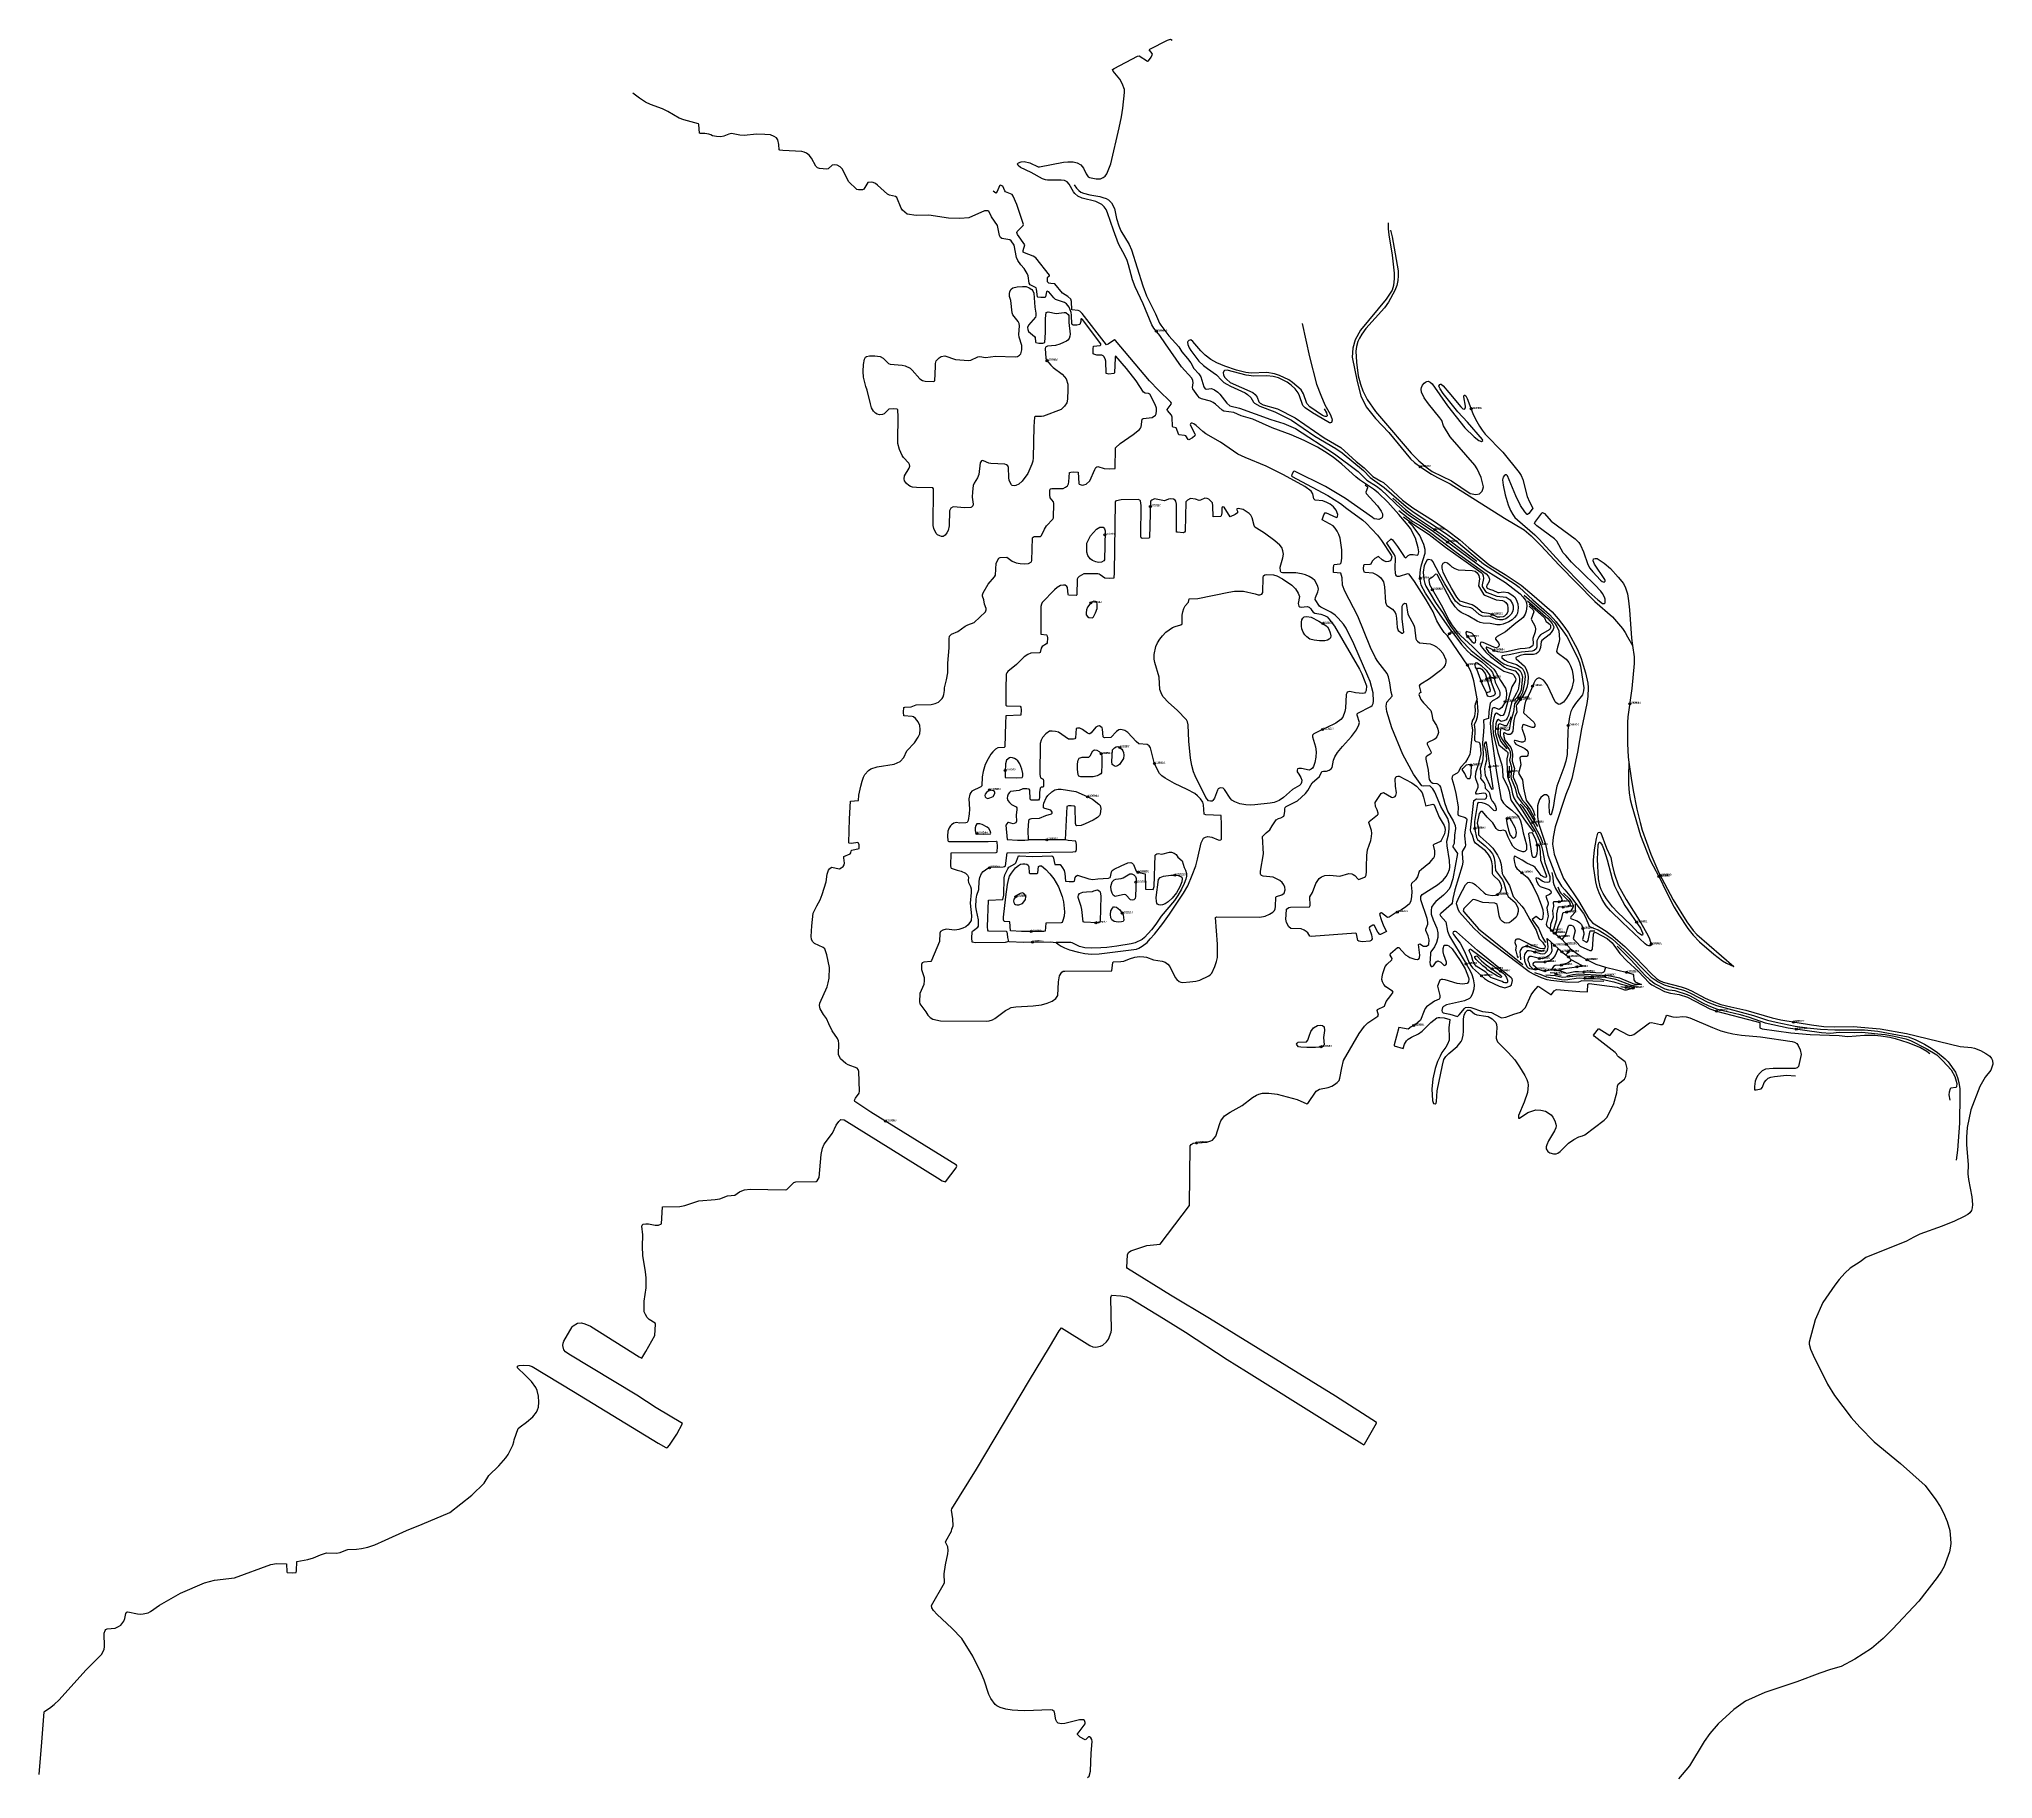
# Model space of a CAD drawing. Extents: x 480524 to 485987, y 4969078 to 4973944.
import ezdxf

# ---------------------------------------------------------------- set-up
doc = ezdxf.new("R2010")
doc.units = 0
doc.layers.get('0').update_dxf_attribs({"linetype": 'CONTINUOUS'})
for name, color, linetype in [('Contours_shp', 1, 'Continuous'), ('Contours_shp_Data', 1, 'CONTINUOUS'), ('Contours_shp_Text', 1, 'CONTINUOUS')]:
    doc.layers.add(name, color=color, linetype=linetype)

# ---------------------------------------------------------------- blocks, each defined once
blk = doc.blocks.new('Contours_shp_Tag')
blk.add_circle((0, 0), 1)
blk.add_attdef('Hypsoln3_', (2, 0), '', height=2)

msp = doc.modelspace()

# ---------------------------------------------------------------- linework, layer by layer
at = {"layer": 'Contours_shp'}
for points in [[(484462.4375, 4972275), (484453.3125, 4972284.5), (484443.59375, 4972298), (484432.0625, 4972317), (484422.34375, 4972342), (484402.90625, 4972375.5), (484370.125, 4972427), (484355.53125, 4972447.5), (484350.0625, 4972448.5), (484326.875, 4972441.5), (484322, 4972441.5), (484319.5625, 4972443), (484317.75, 4972445.5), (484316.53125, 4972450), (484315.9375, 4972463), (484316.625, 4972493), (484316.03125, 4972497), (484314.21875, 4972501.5), (484292.34375, 4972534), (484292.34375, 4972535.5), (484304.5625, 4972546.5), (484308.21875, 4972543.5), (484322.8125, 4972525), (484341.03125, 4972497), (484345.875, 4972493.5), (484352, 4972499.5), (484358.09375, 4972502.5), (484366.625, 4972502.5), (484378.21875, 4972500.5), (484379.4375, 4972501.5), (484380.65625, 4972503), (484381.90625, 4972510), (484380.6875, 4972521.5), (484372.84375, 4972548), (484358.875, 4972575), (484347.9375, 4972589.5), (484326.65625, 4972614.5), (484295.65625, 4972649), (484268.28125, 4972675), (484255.5, 4972685.5), (484216.5625, 4972711.5), (484206.1875, 4972719.5), (484167.28125, 4972755.5), (484142.9375, 4972774.5), (484118.59375, 4972791), (484098.5, 4972802.5), (484061.96875, 4972821), (484025.4375, 4972837.5), (483972.4375, 4972857), (483917.625, 4972881.5), (483885.34375, 4972890.5), (483864.625, 4972899.5), (483836.59375, 4972903.5), (483832.34375, 4972906), (483814.09375, 4972923), (483806.78125, 4972927.5), (483800.09375, 4972931), (483774.5, 4972938), (483769.03125, 4972941), (483764.15625, 4972946), (483750.1875, 4972966), (483749.5625, 4972969.5), (483751.4375, 4972982.5), (483750.25, 4972989), (483747.1875, 4972995.5), (483718.625, 4973027), (483673.65625, 4973091.5), (483658.46875, 4973115.5), (483640.84375, 4973135.5), (483635.375, 4973144.5), (483611.125, 4973204), (483588.6875, 4973251.5), (483582.03125, 4973271), (483570.53125, 4973312.5), (483566.3125, 4973325), (483561.4375, 4973336.5), (483542.625, 4973371.5), (483528.09375, 4973409.5), (483511.75, 4973458.5), (483508.09375, 4973467), (483502.625, 4973474.5), (483495.9375, 4973481), (483479.5, 4973489.5), (483440.53125, 4973499.5), (483428.9375, 4973505), (483420.4375, 4973512.5), (483416.78125, 4973517), (483404.625, 4973538), (483398.5625, 4973544.5), (483391.84375, 4973548.5), (483382.09375, 4973549.5), (483344.3125, 4973549.5), (483338.21875, 4973550.5), (483330.3125, 4973553), (483298.03125, 4973571), (483268.8125, 4973584.5), (483262.09375, 4973590), (483260.28125, 4973595), (483262.75, 4973598), (483270.0625, 4973601), (483278.59375, 4973601.5), (483294.4375, 4973598), (483318.1875, 4973587), (483321.21875, 4973586.5), (483388.9375, 4973599.5), (483400.53125, 4973601), (483415.75, 4973601), (483427.3125, 4973597.5), (483437.0625, 4973592), (483441.3125, 4973588), (483444.375, 4973583), (483451.65625, 4973567), (483457.71875, 4973559), (483461.375, 4973557), (483479.65625, 4973553), (483491.84375, 4973553.5), (483499.78125, 4973556.5), (483505.28125, 4973561), (483509.5625, 4973567), (483520.59375, 4973595.5), (483544.59375, 4973696), (483550.78125, 4973726.5), (483554.46875, 4973751), (483558.84375, 4973795), (483558.875, 4973803), (483552.8125, 4973820), (483546.125, 4973831.5), (483527.28125, 4973854.5), (483526.0625, 4973858.5), (483530.34375, 4973862), (483595.65625, 4973896.5), (483599.9375, 4973897), (483623.65625, 4973882.5), (483626.71875, 4973883), (483634.0625, 4973893), (483637.75, 4973901.5), (483634.09375, 4973907.5), (483628, 4973913.5), (483629.84375, 4973915.5), (483679.28125, 4973941), (483687.8125, 4973944), (483692.6875, 4973941)], [(480524.34375, 4969091), (480532.5, 4969181.5), (480538.78125, 4969266), (480540, 4969268), (480553.4375, 4969276), (480566.25, 4969286.5), (480580.3125, 4969300), (480654.875, 4969383), (480699.46875, 4969427.5), (480706.21875, 4969441.5), (480706.84375, 4969447.5), (480706.3125, 4969486.5), (480708.78125, 4969493.5), (480710.625, 4969496.5), (480714.875, 4969498.5), (480736.84375, 4969500.5), (480746, 4969504.5), (480752.71875, 4969508.5), (480761.28125, 4969519.5), (480764.3125, 4969527.5), (480766.8125, 4969541.5), (480769.25, 4969544.5), (480772.3125, 4969545.5), (480799.71875, 4969540), (480807.625, 4969539.5), (480815.5625, 4969540), (480829, 4969543), (480835.6875, 4969547), (480861.34375, 4969564.5), (480919.9375, 4969598), (480986.46875, 4969627), (481014.53125, 4969634), (481070.59375, 4969640.5), (481172.5, 4969678.5), (481188.34375, 4969680.5), (481216.40625, 4969680), (481216.96875, 4969657.5), (481218.15625, 4969655.5), (481232.1875, 4969655), (481243.15625, 4969656), (481244.40625, 4969660.5), (481245.0625, 4969686.5), (481275.5625, 4969692), (481292.03125, 4969697), (481311.5625, 4969705.5), (481328.03125, 4969711), (481356.0625, 4969710), (481365.8125, 4969712), (481381.6875, 4969718.5), (481387.1875, 4969720), (481412.1875, 4969721), (481426.1875, 4969723), (481443.28125, 4969727), (481463.40625, 4969733.5), (481492.09375, 4969746), (481551.90625, 4969773.5), (481595.8125, 4969790.5), (481672.71875, 4969823.5), (481734.40625, 4969872), (481768.59375, 4969906), (481782.0625, 4969927.5), (481809.5625, 4969954), (481829.125, 4969976.5), (481835.84375, 4969986), (481848.71875, 4970011.5), (481851.78125, 4970021), (481852.40625, 4970026.5), (481863.4375, 4970058.5), (481869.5625, 4970063.5), (481887.28125, 4970076.5), (481904.96875, 4970091.5), (481914.75, 4970104), (481917.8125, 4970110.5), (481920.28125, 4970118.5), (481921.53125, 4970132), (481920.34375, 4970149), (481917.34375, 4970165), (481913.71875, 4970173.5), (481901.5625, 4970190), (481883.90625, 4970208), (481862.03125, 4970228.5), (481862.03125, 4970232.5), (481863.84375, 4970234), (481866.90625, 4970235), (481879.09375, 4970235.5), (481894.34375, 4970235), (481902.875, 4970232), (482018.53125, 4970162), (482255.3125, 4970017), (482276.65625, 4970005), (482279.09375, 4970004.5), (482281.5625, 4970005), (482287.0625, 4970011.5), (482307.21875, 4970043), (482323.71875, 4970072), (482250.0625, 4970116.5), (482195.90625, 4970151.5), (482005.96875, 4970266), (481996.21875, 4970273), (481991.96875, 4970278.5), (481988.34375, 4970291), (481989.5625, 4970297), (481992.03125, 4970302.5), (482014.6875, 4970342.5), (482017.75, 4970345.5), (482029.9375, 4970353.5), (482040.90625, 4970354), (482050.65625, 4970351.5), (482066.5, 4970345), (482159.03125, 4970285.5), (482202.25, 4970258.5), (482209.5625, 4970255.5), (482221.1875, 4970274), (482246.28125, 4970318.5), (482247.5625, 4970350), (482246.96875, 4970353.5), (482230.53125, 4970363.5), (482224.4375, 4970368.5), (482219.59375, 4970377), (482216.5625, 4970385), (482215.96875, 4970391.5), (482216.625, 4970414.5), (482222.1875, 4970452), (482221.65625, 4970480), (482219.84375, 4970497), (482212.65625, 4970542.5), (482211.5, 4970567), (482212.1875, 4970600.5), (482209.78125, 4970624), (482210.40625, 4970627), (482213.46875, 4970629.5), (482220.78125, 4970630.5), (482228.09375, 4970630.5), (482247, 4970627), (482256.125, 4970627.5), (482264.65625, 4970630.5), (482267.8125, 4970678), (482316, 4970679.5), (482330.03125, 4970682), (482369.0625, 4970695), (482414.78125, 4970698.5), (482427.59375, 4970700.5), (482448.96875, 4970709), (482469.6875, 4970711), (482483.125, 4970720.5), (482489.21875, 4970723.5), (482497.15625, 4970725.5), (482513, 4970727.5), (482611.15625, 4970726), (482614.8125, 4970727), (482634.96875, 4970746.5), (482639.84375, 4970748.5), (482697.15625, 4970749.5), (482700.21875, 4970751.5), (482705.09375, 4970760.5), (482711.34375, 4970824.5), (482714.4375, 4970842), (482719.34375, 4970853.5), (482742.5625, 4970884), (482753, 4970906.5), (482760.3125, 4970917), (482766.4375, 4970923), (482774.96875, 4970922), (483036.125, 4970759), (483049.5, 4970751.5), (483058.65625, 4970748), (483088.59375, 4970787.5), (483090.4375, 4970792.5), (483089.21875, 4970794.5), (482850, 4970943.5), (482804.96875, 4970973), (482804.34375, 4970976.5), (482806.8125, 4970982.5), (482817.21875, 4970996), (482817.8125, 4971002), (482816.75, 4971057), (482814.3125, 4971062.5), (482811.28125, 4971066), (482786.90625, 4971075.5), (482779.59375, 4971079), (482765.59375, 4971092), (482759.5625, 4971104.5), (482760.21875, 4971135), (482759.625, 4971143), (482756.59375, 4971149), (482741.40625, 4971171), (482732.90625, 4971190.5), (482725.625, 4971205), (482717.75, 4971216.5), (482708.625, 4971232.5), (482706.8125, 4971241), (482707.4375, 4971247.5), (482727.65625, 4971294), (482730.75, 4971304.5), (482733.21875, 4971317.5), (482734.5, 4971347.5), (482726.65625, 4971383), (482721.21875, 4971399.5), (482716.9375, 4971403.5), (482692, 4971415), (482686.5, 4971420), (482684.09375, 4971427), (482683.5, 4971434.5), (482685.40625, 4971464), (482689.125, 4971500), (482698.9375, 4971520.5), (482708.125, 4971536.5), (482713.625, 4971551.5), (482724.6875, 4971587.5), (482727.78125, 4971609), (482731.46875, 4971620), (482734.53125, 4971624), (482740.03125, 4971628), (482761.96875, 4971624), (482766.84375, 4971626), (482772.34375, 4971630), (482775.40625, 4971635), (482776.03125, 4971639.5), (482774.21875, 4971654.5), (482774.84375, 4971658), (482792.53125, 4971665.5), (482794.375, 4971668), (482795, 4971674), (482796.8125, 4971676), (482816.96875, 4971680), (482817.5625, 4971683), (482816.96875, 4971690.5), (482815.78125, 4971695.5), (482813.9375, 4971697), (482795.65625, 4971694.5), (482789.5625, 4971695), (482788.34375, 4971696), (482790.3125, 4971763), (482792.875, 4971812.5), (482815.4375, 4971815), (482816.6875, 4971829.5), (482821.625, 4971855), (482825.3125, 4971869), (482829, 4971879.5), (482833.28125, 4971887.5), (482843.6875, 4971899), (482850.375, 4971903), (482867.46875, 4971909), (482915.03125, 4971916.5), (482932.125, 4971923.5), (482941.90625, 4971935), (482950.46875, 4971953.5), (482971.875, 4971976), (482982.28125, 4971992), (482986.5625, 4972001.5), (482987.8125, 4972013.5), (482986.59375, 4972024.5), (482982.375, 4972034.5), (482975.0625, 4972044), (482969.59375, 4972048.5), (482965.34375, 4972049.5), (482942.15625, 4972051), (482940.96875, 4972062), (482942.21875, 4972075), (482944.65625, 4972076), (482962.96875, 4972077), (482977, 4972082), (483019.0625, 4972083), (483029.4375, 4972085.5), (483039.1875, 4972090), (483049.5625, 4972099.5), (483052.03125, 4972104.5), (483053.875, 4972111.5), (483055.71875, 4972122.5), (483055.75, 4972130), (483061.28125, 4972152), (483064.96875, 4972171.5), (483065.625, 4972185), (483065.03125, 4972198.5), (483068.8125, 4972241.5), (483068.84375, 4972266.5), (483070.09375, 4972274.5), (483075.59375, 4972279.5), (483093.28125, 4972287), (483113.4375, 4972302.5), (483120.78125, 4972306), (483139.0625, 4972312), (483170.84375, 4972342.5), (483172.6875, 4972348), (483172.6875, 4972352), (483167.84375, 4972364), (483166.03125, 4972375.5), (483162.40625, 4972386), (483162.40625, 4972389.5), (483164.25, 4972395), (483177.71875, 4972419.5), (483196.0625, 4972440.5), (483198.5, 4972445), (483200.40625, 4972478), (483207.75, 4972492), (483211.40625, 4972494), (483230.3125, 4972495), (483245.53125, 4972483.5), (483255.875, 4972479.5), (483267.46875, 4972477), (483280.875, 4972476.5), (483291.25, 4972477), (483299.1875, 4972482.5), (483300.40625, 4972486), (483302.375, 4972549.5), (483303.59375, 4972551.5), (483306.65625, 4972552.5), (483324.34375, 4972553), (483327.375, 4972555.5), (483335.96875, 4972573), (483341.46875, 4972582.5), (483358.59375, 4972601.5), (483360.40625, 4972605.5), (483361.71875, 4972645), (483360.53125, 4972649.5), (483351.40625, 4972661), (483350.21875, 4972669), (483350.21875, 4972681), (483351.46875, 4972685.5), (483352.6875, 4972686.5), (483356.34375, 4972687), (483388.03125, 4972687.5), (483394.15625, 4972690.5), (483399.625, 4972695), (483402.6875, 4972700), (483403.9375, 4972705.5), (483405.8125, 4972731.5), (483408.875, 4972732.5), (483416.8125, 4972733.5), (483429.59375, 4972732.5), (483431.34375, 4972701.5), (483432.5625, 4972699), (483440.5, 4972696.5), (483445.96875, 4972697.5), (483452.0625, 4972699.5), (483461.84375, 4972709), (483475.9375, 4972740.5), (483479, 4972745.5), (483482.0625, 4972748), (483485.09375, 4972748.5), (483502.15625, 4972743), (483518.03125, 4972742), (483532.65625, 4972743.5), (483534, 4972800.5), (483546.8125, 4972813), (483583.46875, 4972838.5), (483601.1875, 4972852.5), (483604.21875, 4972856), (483605.46875, 4972859.5), (483608.5625, 4972881), (483611, 4972883), (483636.59375, 4972886), (483645.78125, 4972892.5), (483647.59375, 4972896), (483648.84375, 4972904), (483648.25, 4972912), (483644.625, 4972922.5), (483630.0625, 4972951), (483626.40625, 4972953), (483617.25, 4972954), (483612.375, 4972956.5), (483591.75, 4972988.5), (483564.375, 4973023), (483534.59375, 4973057.5), (483533.375, 4973056.5), (483532.75, 4973053), (483530.8125, 4973011), (483529, 4973008.5), (483515.5625, 4973007), (483508.28125, 4973008.5), (483507.125, 4973043.5), (483505.3125, 4973049.5), (483501.65625, 4973056), (483499.25, 4973058.5), (483495.5625, 4973060), (483481.5625, 4973060.5), (483473.625, 4973062.5), (483471.8125, 4973063.5), (483471.21875, 4973066.5), (483471.25, 4973078), (483472.46875, 4973085.5), (483490.78125, 4973087.5), (483492.59375, 4973089), (483493.21875, 4973091.5), (483442.15625, 4973160), (483438.53125, 4973163), (483437.3125, 4973161), (483436.65625, 4973154), (483434.21875, 4973145.5), (483426.28125, 4973143.5), (483414.6875, 4973144), (483413.5, 4973145.5), (483412.28125, 4973147), (483411.09375, 4973172), (483409.90625, 4973179), (483404.4375, 4973194), (483397.15625, 4973203.5), (483391.0625, 4973207.5), (483366.09375, 4973216), (483361.21875, 4973220.5), (483347.25, 4973237.5), (483343, 4973239), (483341.15625, 4973237), (483338.0625, 4973223.5), (483336.25, 4973221), (483325.28125, 4973221), (483317.34375, 4973222.5), (483315.53125, 4973223.5), (483313.125, 4973245), (483311.90625, 4973248), (483295.46875, 4973256.5), (483292.4375, 4973261), (483289.4375, 4973282), (483287.03125, 4973288.5), (483278.53125, 4973302.5), (483269.40625, 4973312.5), (483260.875, 4973324.5), (483257.25, 4973333.5), (483250.625, 4973367.5), (483242.71875, 4973380), (483239.0625, 4973382.5), (483215.90625, 4973386.5), (483212.28125, 4973389), (483209.84375, 4973395), (483203.8125, 4973423), (483187.40625, 4973447), (483179.53125, 4973463), (483177.09375, 4973464), (483167.3125, 4973463.5), (483124, 4973444), (483098.40625, 4973442), (483067.3125, 4973443.5), (483011.84375, 4973451.5), (482976.5, 4973450.5), (482951.5, 4973454.5), (482938.125, 4973465.5), (482934.46875, 4973471.5), (482922.96875, 4973500.5), (482918.71875, 4973504), (482902.25, 4973507.5), (482896.78125, 4973510), (482868.78125, 4973535.5), (482862.71875, 4973540), (482856.625, 4973543), (482851.75, 4973544), (482843.8125, 4973543), (482842, 4973542.5), (482830.34375, 4973524), (482826.6875, 4973522.5), (482815.125, 4973522.5), (482810.84375, 4973523.5), (482787.75, 4973545.5), (482770.75, 4973580.5), (482764.0625, 4973586.5), (482756.125, 4973591.5), (482748.21875, 4973592.5), (482741.5, 4973591.5), (482730.53125, 4973581.5), (482726.84375, 4973580.5), (482706.125, 4973582.5), (482701.25, 4973584), (482696.40625, 4973588.5), (482684.25, 4973611), (482677.5625, 4973619), (482669.65625, 4973625), (482663.5625, 4973628), (482656.875, 4973630), (482603.84375, 4973632.5), (482595.90625, 4973633), (482594.09375, 4973634.5), (482592.90625, 4973649), (482589.875, 4973662), (482586.25, 4973668), (482579.5625, 4973672), (482569.8125, 4973676), (482553.34375, 4973677.5), (482530.1875, 4973678), (482496.03125, 4973674), (482483.21875, 4973675), (482460.6875, 4973680), (482453.375, 4973678.5), (482438.71875, 4973672.5), (482430.8125, 4973670.5), (482418, 4973671.5), (482407.625, 4973673), (482402.78125, 4973676.5), (482397.28125, 4973678), (482385.71875, 4973679.5), (482373.53125, 4973679.5), (482370.46875, 4973680.5), (482369.3125, 4973705), (482368.09375, 4973707), (482327.28125, 4973718), (482313.875, 4973723), (482282.21875, 4973741.5), (482267.59375, 4973749), (482234.09375, 4973761), (482220.09375, 4973768), (482203.0625, 4973778.5), (482184.8125, 4973792.5)], [(483455.34375, 4969082.5), (483460.84375, 4969086.5), (483464.53125, 4969100.5), (483465.84375, 4969150.5), (483468.96875, 4969183), (483467.78125, 4969188.5), (483464.75, 4969193), (483461.09375, 4969196.5), (483458.65625, 4969196.5), (483450.71875, 4969188.5), (483448.875, 4969188), (483447.0625, 4969188.5), (483435.5, 4969195.5), (483428.1875, 4969203), (483428.1875, 4969204.5), (483432.46875, 4969210.5), (483449.59375, 4969233), (483449.59375, 4969236.5), (483447.15625, 4969241.5), (483444.75, 4969243.5), (483433.78125, 4969244), (483392.28125, 4969233.5), (483383.15625, 4969233), (483374, 4969234.5), (483369.75, 4969238), (483367.3125, 4969244), (483363.71875, 4969265), (483362.5, 4969267), (483357.625, 4969271), (483352.75, 4969272), (483280.8125, 4969268.5), (483260.6875, 4969269.5), (483245.46875, 4969270.5), (483227.1875, 4969274), (483211.9375, 4969278.5), (483202.21875, 4969283), (483197.9375, 4969286.5), (483185.1875, 4969303.5), (483180.34375, 4969314.5), (483167.03125, 4969355), (483159.75, 4969372), (483134.84375, 4969421.5), (483104.5, 4969471.5), (483076.53125, 4969500.5), (483035.78125, 4969538.5), (483025.4375, 4969549.5), (483020.5625, 4969557), (483019.375, 4969563.5), (483055.46875, 4969626.5), (483054.9375, 4969652.5), (483058.625, 4969677), (483065.40625, 4969708), (483066.0625, 4969717), (483064.84375, 4969728), (483058.78125, 4969740.5), (483059.40625, 4969743.5), (483075.9375, 4969771), (483076.5625, 4969776.5), (483080.21875, 4969786.5), (483079.65625, 4969805.5), (483075.46875, 4969830), (483076.6875, 4969833.5), (483145.21875, 4969945), (483293.3125, 4970193.5), (483349.59375, 4970285.5), (483376.53125, 4970332), (483382.65625, 4970340), (483462.40625, 4970291), (483470.90625, 4970287), (483478.84375, 4970286), (483492.28125, 4970289), (483498.375, 4970291.5), (483509.34375, 4970301), (483514.25, 4970308), (483521.625, 4970328), (483522.84375, 4970334.5), (483521.21875, 4970425), (483522.46875, 4970430), (483523.6875, 4970431), (483548.65625, 4970429.5), (483564.53125, 4970427), (483575.46875, 4970422.5), (483668.625, 4970366), (483730.09375, 4970327.5), (483846.34375, 4970251), (483900.53125, 4970218), (484119.65625, 4970080.5), (484223.15625, 4970016.5), (484228.625, 4970013), (484229.84375, 4970014.5), (484264.125, 4970073.5), (484263.53125, 4970075.5), (484149.09375, 4970148.5), (483796.625, 4970366), (483688.28125, 4970431), (483567.75, 4970506), (483565.90625, 4970508.5), (483567.84375, 4970544.5), (483570.28125, 4970551), (483577, 4970555.5), (483621.53125, 4970570), (483658.71875, 4970573.5), (483740.65625, 4970682), (483742.875, 4970849), (483745.9375, 4970853), (483751.4375, 4970856), (483789.25, 4970859.5), (483800.21875, 4970862.5), (483805.09375, 4970865), (483814.28125, 4970876), (483825.34375, 4970911.5), (483828.375, 4970919), (483838.78125, 4970933), (483854.65625, 4970943), (483888.21875, 4970962), (483917.53125, 4970984.5), (483927.90625, 4970990.5), (483935.25, 4970993.5), (483945, 4970996), (483962.6875, 4970996.5), (483985.84375, 4970993), (484041.875, 4970978.5), (484069.28125, 4970966), (484071.75, 4970967.5), (484094.96875, 4971001.5), (484104.125, 4971007), (484128.53125, 4971012), (484138.90625, 4971015.5), (484146.21875, 4971020), (484153.5625, 4971026), (484159.0625, 4971032), (484161.5, 4971038.5), (484166.4375, 4971067.5), (484171.375, 4971087.5), (484215.4375, 4971163), (484230.71875, 4971184), (484239.90625, 4971192.5), (484267.375, 4971211.5), (484269.21875, 4971214.5), (484265.59375, 4971227.5), (484266.1875, 4971230.5), (484286.34375, 4971239.5), (484291.25, 4971252.5), (484304.09375, 4971269), (484310.1875, 4971279), (484309, 4971281.5), (484290.125, 4971294), (484284.03125, 4971300), (484280.375, 4971307.5), (484279.1875, 4971314.5), (484279.21875, 4971321.5), (484281.0625, 4971330.5), (484288.40625, 4971350.5), (484293.3125, 4971357), (484306.75, 4971369), (484307.375, 4971372.5), (484301.90625, 4971382), (484303.125, 4971386.5), (484322.6875, 4971403.5), (484326.34375, 4971404), (484345.1875, 4971383.5), (484351.28125, 4971379), (484357.34375, 4971375.5), (484371.375, 4971370.5), (484378.0625, 4971370), (484382.96875, 4971372.5), (484384.1875, 4971375.5), (484384.8125, 4971382), (484381.21875, 4971412), (484384.875, 4971413.5), (484395.21875, 4971407.5), (484403.15625, 4971407), (484409.875, 4971412), (484411.125, 4971425), (484408.09375, 4971436), (484402.03125, 4971451), (484402.03125, 4971454.5), (484406.96875, 4971469), (484407.59375, 4971474), (484405.78125, 4971484.5), (484388.21875, 4971537), (484387.625, 4971546), (484391.3125, 4971552), (484434.03125, 4971579), (484450.53125, 4971592), (484458.46875, 4971602), (484463.375, 4971610.5), (484467.65625, 4971621.5), (484468.875, 4971628), (484467.71875, 4971647), (484461.09375, 4971688), (484460.53125, 4971700.5), (484465.4375, 4971718.5), (484467.3125, 4971735), (484467.34375, 4971750.5), (484463.71875, 4971764.5), (484443.6875, 4971797.5), (484426.6875, 4971838), (484421.25, 4971847), (484413.34375, 4971856), (484394.4375, 4971855), (484390.125, 4971855.5), (484367.65625, 4971888.5), (484337.3125, 4971943.5), (484307, 4972017.5), (484292.46875, 4972063.5), (484290.6875, 4972078.5), (484292.53125, 4972089.5), (484307.1875, 4972106), (484307.8125, 4972108), (484304.78125, 4972117.5), (484301.1875, 4972144), (484297.5625, 4972160.5), (484293.3125, 4972170), (484267.8125, 4972203.5), (484261.125, 4972214), (484247.15625, 4972242.5), (484212, 4972330.5), (484175.59375, 4972400.5), (484168.3125, 4972417), (484167.75, 4972437), (484164.125, 4972450), (484144.03125, 4972452.5), (484143.4375, 4972464), (484144.0625, 4972472.5), (484145.28125, 4972474.5), (484162.34375, 4972476.5), (484164.8125, 4972479), (484166.65625, 4972492.5), (484167.3125, 4972516), (484162.53125, 4972548), (484158.90625, 4972559), (484154.03125, 4972568), (484148.5625, 4972576), (484142.5, 4972583), (484112.0625, 4972599.5), (484116.34375, 4972613.5), (484121.25, 4972620), (484152.3125, 4972606.5), (484153.53125, 4972607), (484154.75, 4972608.5), (484155.34375, 4972614), (484151.125, 4972626.5), (484143.21875, 4972635.5), (484134.09375, 4972643), (484124.96875, 4972648), (484113.375, 4972653), (484092.65625, 4972655), (484089.03125, 4972658.5), (484085.375, 4972672), (484081.125, 4972679.5), (484063.5, 4972693), (484003.8125, 4972725), (483955.71875, 4972749.5), (483896.65625, 4972773.5), (483875.9375, 4972783.5), (483827.875, 4972816.5), (483787.0625, 4972840.5), (483777.9375, 4972847), (483759.6875, 4972863.5), (483753, 4972868), (483748.75, 4972869.5), (483745.6875, 4972869.5), (483743.84375, 4972868), (483743.25, 4972865.5), (483756, 4972840), (483756.59375, 4972836.5), (483755.96875, 4972834.5), (483749.25, 4972829), (483738.875, 4972823.5), (483737.0625, 4972824), (483730.96875, 4972834), (483726.71875, 4972835.5), (483711.46875, 4972837.5), (483703.59375, 4972857), (483695.0625, 4972859), (483693.25, 4972860.5), (483692.6875, 4972887), (483690.875, 4972892), (483679.3125, 4972905), (483678.71875, 4972908.5), (483689.71875, 4972923), (483690.34375, 4972925.5), (483688.53125, 4972929), (483653.84375, 4972962), (483629.53125, 4972988), (483534.0625, 4973101), (483531.03125, 4973103), (483513.9375, 4973090.5), (483509.0625, 4973089), (483441, 4973177), (483434.3125, 4973183), (483430.03125, 4973185), (483412.34375, 4973187), (483410.59375, 4973210), (483408.78125, 4973216.5), (483400.875, 4973224), (483386.25, 4973233), (483364.375, 4973259.5), (483352.78125, 4973260), (483347.3125, 4973261.5), (483345.46875, 4973263), (483344.28125, 4973265.5), (483343.6875, 4973276), (483344.90625, 4973279.5), (483349.78125, 4973282), (483349.8125, 4973283.5), (483311.5, 4973332), (483304.1875, 4973337), (483279.21875, 4973346.5), (483276.1875, 4973348.5), (483275.59375, 4973353), (483280.5, 4973369), (483260.4375, 4973397.5), (483258.03125, 4973403), (483259.25, 4973405.5), (483276.34375, 4973423), (483276.96875, 4973425.5), (483258.1875, 4973481), (483247.875, 4973505), (483244.84375, 4973509), (483226.59375, 4973517), (483224.15625, 4973520), (483218.6875, 4973532.5), (483212, 4973535), (483209.5625, 4973534), (483203.40625, 4973517.5), (483199.75, 4973513.5), (483192.4375, 4973518.5)], [(483418.65625, 4973536.5), (483424.71875, 4973527), (483431.40625, 4973520.5), (483437.5, 4973516), (483444.1875, 4973513), (483461.875, 4973508), (483489.90625, 4973503.5), (483499.03125, 4973501), (483507.5625, 4973498), (483514.28125, 4973494), (483522.78125, 4973486), (483531.28125, 4973470), (483536.6875, 4973442.5), (483543.34375, 4973422), (483549.40625, 4973408), (483571.875, 4973369.5), (483578.5625, 4973354.5), (483610.03125, 4973253.5), (483620.3125, 4973225.5), (483645.8125, 4973176), (483656.71875, 4973149.5), (483660.375, 4973143.5), (483682.84375, 4973114.5), (483711.4375, 4973083), (483719.3125, 4973069.5), (483735.75, 4973051), (483744.25, 4973039), (483753.34375, 4973022.5), (483766.75, 4973008), (483772.1875, 4972999), (483780.65625, 4972971.5), (483784.3125, 4972965.5), (483787.34375, 4972964.5), (483802.59375, 4972967), (483810.53125, 4972963.5), (483820.25, 4972956.5), (483825.75, 4972951), (483845.1875, 4972926), (483853.6875, 4972918), (483881.125, 4972912), (483968.8125, 4972880), (484004.78125, 4972868.5), (484037.65625, 4972854.5), (484146.59375, 4972784.5), (484212.9375, 4972735), (484236.65625, 4972710.5), (484263.4375, 4972694), (484276.21875, 4972684), (484334, 4972629.5), (484352.875, 4972613.5), (484377.21875, 4972598), (484422.875, 4972567), (484570.125, 4972457.5), (484624.3125, 4972424.5), (484665.09375, 4972392.5), (484673, 4972384.5), (484680.28125, 4972374.5), (484683.3125, 4972367), (484683.90625, 4972358), (484682.65625, 4972344), (484679.59375, 4972336), (484673.46875, 4972326), (484668.5625, 4972321.5), (484653.3125, 4972310.5), (484624.59375, 4972286.5), (484600.8125, 4972273.5), (484596.53125, 4972268.5), (484596.53125, 4972265.5), (484605.03125, 4972255.5), (484606.84375, 4972251), (484606.21875, 4972246.5), (484603.1875, 4972243.5), (484598.3125, 4972241.5), (484591.59375, 4972243.5), (484562.34375, 4972256.5), (484556.875, 4972257), (484554.4375, 4972256.5), (484553.21875, 4972251.5), (484556.25, 4972245.5), (484561.09375, 4972239.5), (484569.625, 4972229.5), (484582.375, 4972217.5), (484621.34375, 4972187.5), (484628.03125, 4972183.5), (484651.1875, 4972177), (484657.875, 4972170), (484661.53125, 4972164), (484663.3125, 4972156), (484663.3125, 4972147), (484662.0625, 4972135.5), (484659.59375, 4972124.5), (484655.3125, 4972114.5), (484643.6875, 4972094.5), (484641.21875, 4972088), (484633.25, 4972052.5), (484629.5625, 4972044.5), (484625.90625, 4972040), (484619.8125, 4972037.5), (484612.46875, 4972036), (484603.9375, 4972041), (484602.09375, 4972040), (484599.65625, 4972036), (484597.8125, 4972029.5), (484595.9375, 4972006.5), (484596.5625, 4972001.5), (484606.21875, 4971970.5), (484626.3125, 4971954), (484630.5625, 4971948.5), (484631.15625, 4971943.5), (484628.6875, 4971931.5), (484628.0625, 4971923), (484629.8125, 4971881.5), (484640.71875, 4971852), (484644.3125, 4971833), (484647.9375, 4971822), (484654.625, 4971810.5), (484664.34375, 4971797.5), (484677.71875, 4971777), (484709.3125, 4971725.5), (484722.625, 4971695), (484725.0625, 4971687), (484728.09375, 4971675.5), (484734.09375, 4971641), (484748.03125, 4971602.5), (484748.625, 4971594), (484747.375, 4971587), (484745.5625, 4971586), (484740.6875, 4971585.5), (484733.96875, 4971586.5), (484727.28125, 4971589.5), (484716.3125, 4971597), (484710.21875, 4971598.5), (484709, 4971596.5), (484711.40625, 4971589), (484716.875, 4971578.5), (484721.125, 4971574.5), (484746.71875, 4971566), (484750.375, 4971563), (484752.1875, 4971558.5), (484750.96875, 4971554.5), (484747.90625, 4971552), (484737.53125, 4971547.5), (484738.75, 4971541.5), (484744.1875, 4971528.5), (484744.1875, 4971524.5), (484739.90625, 4971514.5), (484744.125, 4971491.5), (484738.59375, 4971468.5), (484740.40625, 4971463.5), (484749.53125, 4971455)], [(484296.84375, 4973430.5), (484296.8125, 4973413.5), (484298.59375, 4973396.5), (484307.59375, 4973340), (484313.59375, 4973289), (484313.5625, 4973274), (484311.6875, 4973255), (484307.375, 4973242), (484290.875, 4973217), (484218.71875, 4973129.5), (484204.03125, 4973102.5), (484197.28125, 4973079.5), (484196, 4973054.5), (484209.875, 4972986.5), (484220.125, 4972946.5), (484234.6875, 4972916), (484260.84375, 4972882.5), (484297.9375, 4972843.5), (484358.71875, 4972770.5), (484370.28125, 4972759.5), (484387.3125, 4972747), (484417.15625, 4972727.5), (484434.1875, 4972717.5), (484470.125, 4972700), (484621.6875, 4972604.5), (484676.46875, 4972571.5), (484695.9375, 4972555), (484723.3125, 4972527.5), (484774.40625, 4972473), (484874.125, 4972371), (484923.40625, 4972328.5), (484952.03125, 4972295.5), (484959.3125, 4972284.5), (484965.375, 4972272.5), (484979.9375, 4972248)], [(484302.90625, 4973409.5), (484307.71875, 4973391), (484323.96875, 4973295.5), (484324.5625, 4973281.5), (484323.90625, 4973268.5), (484320.21875, 4973255), (484314.6875, 4973241), (484297.5625, 4973208), (484285.9375, 4973192.5), (484234, 4973134.5), (484222.375, 4973118.5), (484216.25, 4973108), (484211.96875, 4973098), (484207.65625, 4973084.5), (484205.8125, 4973071), (484208.15625, 4973040), (484212.9375, 4973002), (484215.96875, 4972989.5), (484219, 4972978.5), (484225.65625, 4972960.5), (484237.8125, 4972936), (484260.875, 4972902.5), (484277.90625, 4972882.5), (484361.1875, 4972786), (484382.5, 4972765), (484405.59375, 4972745), (484419.59375, 4972734.5), (484473.78125, 4972708.5), (484525.53125, 4972673.5), (484541.96875, 4972670.5), (484551.75, 4972672), (484555.40625, 4972676), (484559.0625, 4972680), (484561.53125, 4972685.5), (484562.75, 4972691.5), (484556.09375, 4972717.5), (484545.1875, 4972742.5), (484538.53125, 4972752.5), (484469.8125, 4972831.5), (484451.59375, 4972862), (484446.125, 4972877), (484441.28125, 4972885), (484409.65625, 4972923.5), (484396.90625, 4972940.5), (484389.625, 4972957), (484389.03125, 4972965), (484389.65625, 4972969.5), (484392.71875, 4972976), (484397, 4972981.5), (484400.65625, 4972985), (484404.3125, 4972986.5), (484408.59375, 4972987), (484414.0625, 4972984.5), (484419.5625, 4972979.5), (484462.6875, 4972918.5), (484510.71875, 4972857), (484536.875, 4972832), (484549.65625, 4972821.5), (484557.5625, 4972819), (484561.21875, 4972821.5), (484560.625, 4972824.5), (484518.6875, 4972873), (484491.3125, 4972902), (484450.5625, 4972953), (484441.46875, 4972966), (484438.4375, 4972973), (484440.875, 4972978), (484442.71875, 4972978.5), (484444.5625, 4972978.5), (484450.03125, 4972974), (484466.4375, 4972956), (484499.28125, 4972915.5), (484505.34375, 4972910), (484509.59375, 4972909), (484512.65625, 4972913), (484512.6875, 4972917.5), (484507.875, 4972943.5), (484508.5, 4972948), (484510.9375, 4972948.5), (484513.34375, 4972946), (484517, 4972939), (484533.34375, 4972897), (484540.625, 4972881.5), (484551.5625, 4972861.5), (484559.46875, 4972850), (484567.96875, 4972839), (484616.625, 4972788.5), (484662.8125, 4972732), (484668.28125, 4972723.5), (484673.125, 4972712), (484685.21875, 4972665), (484691.90625, 4972649.5), (484701, 4972632), (484696.71875, 4972625.5), (484690, 4972617.5), (484686.3125, 4972614), (484685.09375, 4972614), (484678.40625, 4972622), (484666.28125, 4972640), (484653.53125, 4972667), (484630.5, 4972723), (484626.84375, 4972725.5), (484624.40625, 4972725), (484620.75, 4972722.5), (484617.6875, 4972718.5), (484616.4375, 4972711.5), (484617.625, 4972696.5), (484623.65625, 4972669), (484631.53125, 4972641.5), (484638.1875, 4972625.5), (484644.875, 4972614), (484650.9375, 4972606.5), (484658.25, 4972599.5), (484706.9375, 4972558), (484719.09375, 4972545.5), (484785.375, 4972471.5), (484796.3125, 4972462), (484857.75, 4972398.5), (484882.6875, 4972375.5), (484896.0625, 4972365.5), (484900.3125, 4972365.5), (484902.78125, 4972367), (484903.40625, 4972372.5), (484902.8125, 4972377.5), (484901, 4972383.5), (484896.125, 4972393.5), (484891.28125, 4972400), (484874.25, 4972418), (484809.15625, 4972481.5), (484792.75, 4972499.5), (484786.0625, 4972507.5), (484768.4375, 4972539.5), (484761.75, 4972546), (484711.84375, 4972583), (484705.15625, 4972589), (484706.375, 4972592), (484725.96875, 4972618.5), (484728.40625, 4972620.5), (484733.28125, 4972617), (484752.125, 4972596), (484819.0625, 4972546), (484829.40625, 4972536), (484834.28125, 4972529), (484842.15625, 4972510), (484854.25, 4972475), (484860.3125, 4972464), (484868.21875, 4972454), (484890.125, 4972431), (484895, 4972427.5), (484900.46875, 4972425.5), (484902.90625, 4972428), (484902.90625, 4972430.5), (484902.3125, 4972433), (484873.15625, 4972475.5), (484869.53125, 4972484.5), (484870.125, 4972490.5), (484875.03125, 4972491.5), (484880.5, 4972491), (484900.59375, 4972478), (484917.625, 4972463), (484939.53125, 4972439), (484954.09375, 4972421.5), (484960.1875, 4972409), (484965.625, 4972393), (484968.625, 4972373.5), (484971.625, 4972347.5), (484976.9375, 4972269), (484979.9375, 4972248)], [(482849.09375, 4972923.5), (482839.4375, 4972962.5), (482835.78125, 4972972), (482829.75, 4972998.5), (482828.5625, 4973014), (482829.84375, 4973033.5), (482832.3125, 4973049), (482834.75, 4973054), (482837.8125, 4973056.5), (482846.34375, 4973058.5), (482861.59375, 4973058.5), (482876.21875, 4973056), (482884.125, 4973052), (482899.34375, 4973037), (482903.59375, 4973034.5), (482937.125, 4973032.5), (482946.25, 4973030), (482959.65625, 4973023.5), (482965.75, 4973018), (482987.03125, 4972993.5), (482994.3125, 4972989.5), (483002.25, 4972987), (483024.8125, 4972986.5), (483029.0625, 4972988.5), (483030.375, 4973028.5), (483031, 4973036.5), (483032.84375, 4973044), (483035.90625, 4973048), (483041.40625, 4973053), (483046.90625, 4973056), (483057.28125, 4973058), (483087.125, 4973048), (483123.0625, 4973045.5), (483129.1875, 4973046), (483149.3125, 4973055), (483154.8125, 4973056), (483170.65625, 4973053.5), (483198.09375, 4973057), (483253.5625, 4973055.5), (483259.65625, 4973056.5), (483265.75, 4973060), (483269.4375, 4973064), (483270.65625, 4973067.5), (483271.90625, 4973075), (483271.90625, 4973087), (483264.65625, 4973110), (483263.46875, 4973117.5), (483265.9375, 4973142), (483264.75, 4973149), (483262.3125, 4973154.5), (483247.125, 4973172.5), (483245.3125, 4973178), (483241.71875, 4973213), (483238.09375, 4973224), (483237.5, 4973231.5), (483238.75, 4973238.5), (483242.40625, 4973244.5), (483247.3125, 4973248), (483258.875, 4973251), (483274.125, 4973252.5), (483283.875, 4973252), (483292.40625, 4973248.5), (483300.3125, 4973244), (483303.375, 4973240), (483305.78125, 4973233.5), (483308.75, 4973194.5), (483311.75, 4973177.5), (483311.75, 4973170), (483309.90625, 4973166.5), (483290.34375, 4973144), (483287.875, 4973137.5), (483288.5, 4973131.5), (483290.90625, 4973126), (483307.34375, 4973112.5), (483309.78125, 4973109), (483310.34375, 4973097), (483311.5625, 4973095), (483320.09375, 4973094), (483331.0625, 4973094), (483336.5625, 4973095), (483338.4375, 4973123), (483338.5625, 4973163), (483339.8125, 4973179.5), (483345.90625, 4973181.5), (483368.4375, 4973176.5), (483390.40625, 4973179.5), (483395.28125, 4973179), (483401.96875, 4973173.5), (483403.1875, 4973171), (483403.75, 4973159), (483403.125, 4973151.5), (483407.3125, 4973119), (483406.71875, 4973113.5), (483404.25, 4973107), (483400.5625, 4973102), (483396.90625, 4973099), (483388.96875, 4973095), (483378.59375, 4973090.5), (483366.40625, 4973087.5), (483343.84375, 4973085), (483338.34375, 4973082), (483337.75, 4973078.5), (483338.90625, 4973051.5), (483341.3125, 4973046), (483352.875, 4973032), (483359.5625, 4973026), (483384.5, 4973007), (483391.8125, 4972999.5), (483396.0625, 4972993.5), (483400.3125, 4972978.5), (483400.875, 4972964), (483400.1875, 4972937), (483398.34375, 4972927), (483391.625, 4972917), (483381.84375, 4972908.5), (483332.4375, 4972889.5), (483327.5625, 4972888.5), (483309.25, 4972888.5), (483308.03125, 4972887), (483306.15625, 4972860.5), (483304.125, 4972772.5), (483302.875, 4972763.5), (483300.40625, 4972755), (483288.78125, 4972729.5), (483273.5, 4972708), (483263.71875, 4972699), (483255.78125, 4972695.5), (483250.28125, 4972694.5), (483245.40625, 4972696), (483242.96875, 4972697.5), (483236.90625, 4972709.5), (483235.71875, 4972718), (483234.5625, 4972745.5), (483233.34375, 4972751), (483229.6875, 4972753), (483224.21875, 4972755), (483185.8125, 4972757), (483180.3125, 4972758), (483165.09375, 4972765), (483161.4375, 4972765.5), (483159, 4972765), (483155.34375, 4972758.5), (483151.59375, 4972726), (483148.53125, 4972717), (483138.75, 4972702), (483136.3125, 4972695.5), (483133.8125, 4972678), (483133.15625, 4972663), (483136.1875, 4972643.5), (483134.9375, 4972639), (483131.875, 4972635), (483129.4375, 4972634), (483112.375, 4972633.5), (483080.0625, 4972636), (483073.96875, 4972632.5), (483069.6875, 4972625), (483068.96875, 4972582.5), (483066.5, 4972569.5), (483062.84375, 4972563), (483057.34375, 4972556.5), (483051.84375, 4972553), (483047.5625, 4972552.5), (483042.6875, 4972554.5), (483036.59375, 4972557.5), (483032.34375, 4972561.5), (483025.6875, 4972575), (483023.875, 4972583.5), (483024.71875, 4972686.5), (483023.5, 4972689), (482977.78125, 4972690), (482966.8125, 4972691), (482960.71875, 4972693), (482956.46875, 4972695.5), (482949.78125, 4972701), (482944.3125, 4972709), (482943.09375, 4972714.5), (482943.71875, 4972723), (482957.1875, 4972744), (482959.03125, 4972750), (482958.4375, 4972754.5), (482956.59375, 4972758), (482941.40625, 4972773.5), (482937.15625, 4972779.5), (482930.46875, 4972796.5), (482925.65625, 4972813), (482925.0625, 4972821), (482926.4375, 4972887.5), (482925.25, 4972907.5), (482923.4375, 4972909), (482913.6875, 4972910), (482900.25, 4972909), (482886.8125, 4972896), (482882.5625, 4972894), (482874.03125, 4972893.5), (482867.3125, 4972895), (482863.0625, 4972897.5), (482856.96875, 4972903.5), (482852.09375, 4972913), (482849.09375, 4972923.5)], [(484056, 4973149), (484076.53125, 4973055), (484096.46875, 4972978.5), (484107.96875, 4972948), (484119.5, 4972921.5), (484134.0625, 4972895.5), (484138.90625, 4972883), (484139.5, 4972878), (484137.65625, 4972872), (484135.21875, 4972870.5), (484132.1875, 4972871), (484111.46875, 4972882.5), (484084.6875, 4972899), (484064.59375, 4972913), (484057.90625, 4972919), (484048.84375, 4972946), (484044.59375, 4972954.5), (484036.09375, 4972966), (484025.125, 4972976.5), (484014.1875, 4972984.5), (483989.8125, 4972996.5), (483974.59375, 4973000), (483956.90625, 4973002.5), (483920.9375, 4973001.5), (483899.625, 4973004), (483846.625, 4973018), (483838.6875, 4973017), (483836.84375, 4973015), (483835.03125, 4973011), (483836.21875, 4973005.5), (483839.25, 4972998.5), (483844.125, 4972992.5), (483855.0625, 4972984), (483918.40625, 4972956), (483924.5, 4972950.5), (483929.96875, 4972943), (483934.8125, 4972929.5), (483938.46875, 4972926), (483946.96875, 4972921.5), (483986.5625, 4972909.5), (484036.5, 4972884.5), (484117.46875, 4972828.5), (484164.3125, 4972801.5), (484206.90625, 4972763), (484229.4375, 4972745), (484253.75, 4972721), (484276.28125, 4972708), (484282.96875, 4972703.5), (484336.5, 4972654.5), (484365.09375, 4972633), (484422.9375, 4972597), (484462.5, 4972569.5), (484496.5625, 4972543.5), (484521.53125, 4972521.5), (484577.5, 4972475), (484587.84375, 4972468), (484623.75, 4972447), (484668.1875, 4972417), (484704.6875, 4972386.5), (484754.59375, 4972342), (484771.59375, 4972323), (484790.4375, 4972298.5), (484800.78125, 4972283.5), (484825.65625, 4972237), (484836, 4972212), (484842.0625, 4972193.5), (484848.09375, 4972172), (484854.75, 4972143), (484855.9375, 4972130.5), (484854.65625, 4972105.5), (484852.15625, 4972085.5), (484837.375, 4972015), (484826.25, 4971949.5), (484809.625, 4971876.5), (484803.46875, 4971856.5), (484793.0625, 4971831), (484763.59375, 4971741), (484757.4375, 4971712), (484756.15625, 4971692.5), (484760.96875, 4971665), (484773.6875, 4971629), (484787.03125, 4971597), (484791.875, 4971588.5), (484828.34375, 4971534), (484857.5, 4971485), (484862.96875, 4971478), (484867.8125, 4971473), (484905.5625, 4971449), (484925.03125, 4971435), (484939.03125, 4971423.5), (484957.875, 4971406.5), (484988.90625, 4971375.5), (485031.46875, 4971330.5), (485046.6875, 4971317), (485055.21875, 4971311.5), (485065.5625, 4971306.5), (485116.125, 4971293.5), (485129.53125, 4971289), (485144.125, 4971282), (485182.5, 4971262), (485197.71875, 4971255), (485226.34375, 4971244.5), (485255, 4971237.5), (485296.40625, 4971228.5), (485370.125, 4971206.5), (485393.875, 4971201), (485479.8125, 4971187), (485514.5625, 4971183), (485543.8125, 4971182), (485596.25, 4971183), (485672.4375, 4971176.5), (485745.5625, 4971163.5), (485895.40625, 4971126.5), (485927.71875, 4971123.5), (485935.65625, 4971122), (485952.6875, 4971115.5), (485967.90625, 4971107.5), (485978.28125, 4971099.5), (485983.75, 4971093.5), (485986.15625, 4971087.5), (485987.34375, 4971077), (485981.84375, 4971060.5), (485965.9375, 4971041), (485950.625, 4971014.5), (485925.5, 4970950), (485915.625, 4970900), (485913.75, 4970873), (485913.6875, 4970853), (485918.4375, 4970795.5), (485917.15625, 4970770.5), (485918.9375, 4970755), (485927.96875, 4970706), (485930.375, 4970684.5), (485929.75, 4970675.5), (485927.28125, 4970668.5), (485922.375, 4970661.5), (485916.875, 4970656.5), (485904.6875, 4970650), (485879.65625, 4970638.5), (485845.5, 4970624.5), (485783.25, 4970601.5), (485766.1875, 4970593.5), (485746.03125, 4970582), (485631.9375, 4970536.5), (485616.0625, 4970524.5), (485587.96875, 4970507), (485573.3125, 4970493), (485557.40625, 4970475.5), (485545.1875, 4970459.5), (485511.5625, 4970410.5), (485490.71875, 4970362.5), (485473.5, 4970300), (485473.5, 4970294.5), (485477.71875, 4970280.5), (485485, 4970263.5), (485524.4375, 4970182.5), (485544.46875, 4970150.5), (485591.28125, 4970089.5), (485615, 4970062), (485655.75, 4970021), (485729.34375, 4969961), (485798.09375, 4969899), (485827.28125, 4969859), (485839.40625, 4969840), (485849.125, 4969822.5), (485859.4375, 4969798), (485866.6875, 4969773), (485869.09375, 4969749.5), (485869.65625, 4969738), (485869.03125, 4969729.5), (485865.9375, 4969714), (485850.59375, 4969673), (485843.28125, 4969659.5), (485831.65625, 4969642), (485780.28125, 4969576), (485706.9375, 4969497), (485680.0625, 4969471), (485647.6875, 4969443.5), (485601.3125, 4969413), (485562.84375, 4969393), (485532.96875, 4969384.5), (485503.0625, 4969374.5), (485439, 4969350), (485349.3125, 4969320), (485295.59375, 4969295.5), (485262.625, 4969272.5), (485219.28125, 4969232.5), (485195.4375, 4969205.5), (485180.125, 4969183), (485139.125, 4969115.5), (485108.5625, 4969078.5)], [(484117.625, 4972909.5), (484123.71875, 4972898.5), (484126.125, 4972890), (484124.3125, 4972888.5), (484120.03125, 4972888.5), (484112.71875, 4972891.5), (484077.40625, 4972916), (484068.90625, 4972925), (484059.8125, 4972952), (484053.15625, 4972963.5), (484029.40625, 4972983.5), (484018.46875, 4972991), (483992.28125, 4973003), (483978.875, 4973007.5), (483956.9375, 4973012), (483913.0625, 4973010), (483898.40625, 4973012), (483872.8125, 4973018), (483839.9375, 4973029), (483817.40625, 4973038.5), (483800.34375, 4973048), (483785.15625, 4973060), (483772.375, 4973072.5), (483750.5, 4973098.5), (483744.40625, 4973102.5), (483738.90625, 4973101.5), (483735.84375, 4973098.5), (483735.25, 4973096), (483736.4375, 4973090), (483740.0625, 4973081), (483744.9375, 4973073.5), (483767.4375, 4973043.5), (483780.1875, 4973031), (483791.15625, 4973022.5), (483816.71875, 4973005.5), (483830.71875, 4972990), (483837.40625, 4972984), (483845.3125, 4972978.5), (483855.65625, 4972973), (483896.46875, 4972954.5), (483903.15625, 4972950.5), (483912.875, 4972942), (483919.5625, 4972928.5), (483922.59375, 4972925.5), (483937.8125, 4972917.5), (483979.25, 4972902), (484026.125, 4972878), (484091.84375, 4972833.5), (484150.3125, 4972799.5), (484167.96875, 4972787), (484227.5625, 4972737.5), (484245.8125, 4972718), (484284.78125, 4972690), (484346.8125, 4972636.5), (484369.34375, 4972620), (484456.375, 4972562.5), (484487.4375, 4972540), (484562.875, 4972476.5), (484651.125, 4972419.5), (484662.6875, 4972411), (484701.03125, 4972375.5), (484747.84375, 4972334.5), (484766.09375, 4972314.5), (484784.9375, 4972289.5), (484795.875, 4972273), (484826.25, 4972215), (484831.71875, 4972200.5), (484834.125, 4972190.5), (484843.125, 4972130), (484842.5, 4972121), (484839.40625, 4972110), (484819.84375, 4972085.5), (484812.53125, 4972074.5), (484807, 4972064), (484803.3125, 4972048.5), (484799.59375, 4972023), (484798.34375, 4972006), (484796.96875, 4971943.5), (484793.28125, 4971925), (484787.75, 4971906.5), (484768.125, 4971855), (484761.96875, 4971826), (484758.21875, 4971795.5), (484752.09375, 4971775), (484749.65625, 4971774.5), (484748.4375, 4971776), (484747.21875, 4971783), (484746.65625, 4971799.5), (484747.3125, 4971814), (484745.5, 4971825), (484743.0625, 4971828), (484738.8125, 4971830.5), (484733.9375, 4971830.5), (484728.4375, 4971828), (484723.5625, 4971823), (484719.875, 4971817), (484716.1875, 4971806.5), (484714.34375, 4971799.5), (484713.65625, 4971769.5), (484716.6875, 4971751.5), (484736.65625, 4971692.5), (484743.28125, 4971661.5), (484766.90625, 4971598), (484781.5, 4971575.5), (484790, 4971564.5), (484809.46875, 4971542.5), (484842.28125, 4971498.5), (484848.34375, 4971488), (484858.65625, 4971463), (484862.90625, 4971460), (484883.625, 4971453), (484900.0625, 4971443), (484922.59375, 4971427.5), (484957.25, 4971396), (485031.46875, 4971321), (485050.9375, 4971307.5), (485067.96875, 4971299.5), (485080.15625, 4971295), (485116.09375, 4971286.5), (485124.625, 4971283.5), (485141.6875, 4971276), (485189.78125, 4971250.5), (485214.75, 4971241), (485317.71875, 4971213.5), (485356.71875, 4971200.5), (485381.09375, 4971194.5), (485434.6875, 4971184), (485468.21875, 4971179), (485505.375, 4971175), (485545.625, 4971173.5), (485603.53125, 4971173.5), (485628.53125, 4971173), (485665.6875, 4971170), (485735.78125, 4971157), (485750.40625, 4971153.5), (485769.875, 4971146.5), (485796.09375, 4971133.5), (485814.34375, 4971122.5), (485832, 4971110), (485853.875, 4971092), (485861.8125, 4971083.5), (485882.46875, 4971055), (485888.53125, 4971040), (485892.125, 4971026), (485894.53125, 4971008), (485895.09375, 4970992), (485893.71875, 4970912), (485888.65625, 4970836.5), (485884.9375, 4970808.5)], [(484231.75, 4972697.5), (484238.4375, 4972692), (484239.0625, 4972689.5), (484233.53125, 4972676.5), (484234.75, 4972673), (484266.96875, 4972638.5), (484277.3125, 4972624), (484280.34375, 4972616.5), (484280.9375, 4972611), (484279.71875, 4972606.5), (484277.875, 4972604), (484269.9375, 4972600.5), (484264.4375, 4972601), (484257.75, 4972602.5), (484252.28125, 4972606), (484176.8125, 4972659.5), (484121.40625, 4972692.5), (484034.34375, 4972736), (484031.875, 4972734.5), (484028.21875, 4972728), (484026.375, 4972722.5), (484028.1875, 4972721), (484040.375, 4972714), (484127.4375, 4972667.5), (484163.34375, 4972645.5), (484181, 4972631.5), (484226.03125, 4972598.5), (484235.15625, 4972590.5), (484266.1875, 4972557), (484277.71875, 4972541.5), (484304.46875, 4972501), (484306.28125, 4972496), (484305.03125, 4972490), (484302.59375, 4972485), (484297.71875, 4972483), (484291, 4972482.5), (484284.3125, 4972484.5), (484279.4375, 4972487.5), (484269.6875, 4972497), (484267.25, 4972496.5), (484259.3125, 4972491), (484252, 4972484), (484247.71875, 4972476), (484245.25, 4972474.5), (484229.40625, 4972474), (484227.5625, 4972473), (484226.9375, 4972462.5), (484228.75, 4972454.5), (484232.40625, 4972453.5), (484253.125, 4972451.5), (484264.71875, 4972446), (484270.78125, 4972442), (484275.65625, 4972437), (484282.9375, 4972426.5), (484285.96875, 4972412), (484288.90625, 4972369), (484290.71875, 4972363.5), (484293.15625, 4972360), (484308.375, 4972349.5), (484316.28125, 4972340.5), (484318.09375, 4972335.5), (484319.90625, 4972324.5), (484321.65625, 4972298.5), (484324.6875, 4972290), (484334.4375, 4972282.5), (484337.46875, 4972283), (484339.9375, 4972285.5), (484335.125, 4972322), (484335.8125, 4972358), (484338.28125, 4972363.5), (484340.71875, 4972366), (484343.15625, 4972366.5), (484346.8125, 4972366), (484351.625, 4972335.5), (484368, 4972305), (484370.4375, 4972299), (484374.03125, 4972267), (484375.84375, 4972263.5), (484378.875, 4972260), (484384.34375, 4972256), (484414.21875, 4972252.5), (484423.34375, 4972249), (484431.875, 4972244), (484441.59375, 4972235.5), (484448.90625, 4972227), (484457.40625, 4972208.5), (484457.375, 4972201.5), (484455.53125, 4972194), (484451.25, 4972186.5), (484442.6875, 4972178), (484412.15625, 4972154.5), (484384.6875, 4972138), (484382.84375, 4972135.5), (484387.6875, 4972116.5), (484384.03125, 4972114.5), (484382.1875, 4972111.5), (484387.65625, 4972097), (484395.5625, 4972087.5), (484415.625, 4972066), (484418.03125, 4972060), (484421.0625, 4972040.5), (484431.96875, 4972024), (484435, 4972014.5), (484436.8125, 4972004.5), (484435.5625, 4971999), (484432.53125, 4971992.5), (484428.25, 4971987), (484425.1875, 4971985), (484406.875, 4971977), (484405.0625, 4971975), (484405.03125, 4971972.5), (484416.5625, 4971949.5), (484415.9375, 4971946.5), (484413.5, 4971944), (484404.34375, 4971938.5), (484401.90625, 4971935.5), (484401.875, 4971930), (484407.90625, 4971899.5), (484409.6875, 4971879.5), (484411.53125, 4971873.5), (484414.59375, 4971868), (484417, 4971865.5), (484421.28125, 4971863), (484432.25, 4971862.5), (484436.5, 4971860.5), (484440.15625, 4971857), (484442.59375, 4971852), (484455.28125, 4971806), (484463.15625, 4971783), (484478.34375, 4971758), (484483.78125, 4971745), (484484.375, 4971736), (484481.90625, 4971717.5), (484481.25, 4971694), (484477.5625, 4971687), (484477.5625, 4971685), (484490.3125, 4971666.5), (484477.34375, 4971596), (484469.96875, 4971572), (484465.6875, 4971565.5), (484458.96875, 4971557.5), (484451.03125, 4971549.5), (484429.65625, 4971532), (484424.15625, 4971526), (484418.03125, 4971516.5), (484416.8125, 4971507.5), (484416.78125, 4971496.5), (484422.21875, 4971480.5), (484432.53125, 4971457.5), (484435.5625, 4971444.5), (484435.53125, 4971432), (484431.21875, 4971418), (484425.71875, 4971405.5), (484415.90625, 4971391.5), (484414.6875, 4971388.5), (484414.03125, 4971369.5), (484412.8125, 4971362.5), (484414, 4971355.5), (484416.4375, 4971350), (484419.46875, 4971350), (484423.15625, 4971352.5), (484431.09375, 4971363.5), (484435.375, 4971366), (484443.28125, 4971363), (484451.8125, 4971354.5), (484454.25, 4971353), (484457.90625, 4971355), (484459.71875, 4971358), (484459.125, 4971363), (484452.46875, 4971383), (484450.65625, 4971391.5), (484450.09375, 4971400.5), (484453.15625, 4971410), (484461.6875, 4971410.5), (484465.9375, 4971408), (484475.0625, 4971399.5), (484497.5625, 4971367), (484511.53125, 4971344), (484521.21875, 4971320), (484521.8125, 4971315), (484520.59375, 4971307.5), (484517.53125, 4971302.5), (484504.09375, 4971301.5), (484489.46875, 4971302.5), (484455.96875, 4971313), (484449.28125, 4971314), (484444.375, 4971314), (484440.71875, 4971312), (484434.59375, 4971295.5), (484441.25, 4971269), (484440.625, 4971262.5), (484438.78125, 4971259.5), (484425.96875, 4971253.5), (484419.84375, 4971248.5), (484403.375, 4971238), (484399.71875, 4971233), (484396.625, 4971226.5), (484386.84375, 4971200.5), (484371.5625, 4971187), (484360.5625, 4971181.5), (484352.625, 4971175), (484325.8125, 4971179.5), (484313.53125, 4971131.5), (484313.5, 4971129), (484338.5, 4971121), (484342.15625, 4971133.5), (484347.6875, 4971143), (484352.5625, 4971147.5), (484361.71875, 4971153), (484381.25, 4971162.5), (484391.03125, 4971170), (484416.0625, 4971194), (484432.5625, 4971207), (484436.21875, 4971208), (484440.5, 4971208), (484453.28125, 4971206.5), (484469.125, 4971202.5), (484466.03125, 4971179), (484467.1875, 4971153), (484466.5625, 4971144.5), (484462.25, 4971133.5), (484457.375, 4971124.5), (484446.34375, 4971109.5), (484441.46875, 4971100), (484434.71875, 4971084.5), (484427.96875, 4971065), (484421.1875, 4971036.5), (484418.09375, 4971007.5), (484420.4375, 4970975.5), (484422.84375, 4970967), (484427.75, 4970966), (484430.78125, 4970968), (484432.03125, 4970973), (484433.3125, 4971002.5), (484448.09375, 4971074.5), (484452.40625, 4971090), (484457.90625, 4971098.5), (484465.84375, 4971107.5), (484489.0625, 4971127), (484500.6875, 4971141), (484503.125, 4971146.5), (484506.21875, 4971158), (484507.46875, 4971169.5), (484506.9375, 4971203.5), (484508.78125, 4971215.5), (484513.6875, 4971224), (484517.96875, 4971228.5), (484525.875, 4971228), (484537.4375, 4971218.5), (484544.75, 4971215), (484569.75, 4971212), (484575.84375, 4971210.5), (484587.40625, 4971204), (484597.125, 4971194), (484598.9375, 4971188.5), (484600.125, 4971179.5), (484598.84375, 4971150), (484600.0625, 4971144.5), (484602.5, 4971139.5), (484632.28125, 4971110), (484650.53125, 4971089), (484663.90625, 4971070), (484678.46875, 4971046), (484684.53125, 4971034), (484686.96875, 4971026.5), (484687.5625, 4971019), (484685.6875, 4970998.5), (484677.09375, 4970971.5), (484661.125, 4970933.5), (484660.53125, 4970929), (484661.125, 4970926.5), (484663.5625, 4970926), (484687.375, 4970942), (484709.34375, 4970949.5), (484723.34375, 4970949), (484736.15625, 4970945.5), (484751.96875, 4970935.5), (484756.84375, 4970929.5), (484762.3125, 4970919), (484765.34375, 4970910), (484765.9375, 4970904.5), (484765.3125, 4970899.5), (484761.625, 4970890.5), (484745.09375, 4970862.5), (484740.1875, 4970852), (484738.34375, 4970846), (484738.34375, 4970840.5), (484742.59375, 4970833.5), (484748.6875, 4970829.5), (484758.4375, 4970827), (484765.75, 4970826.5), (484770.625, 4970828), (484777.34375, 4970833), (484800.5625, 4970856), (484815.84375, 4970866.5), (484829.25, 4970874), (484840.21875, 4970877), (484846.34375, 4970880), (484900.6875, 4970920.5), (484907.40625, 4970928), (484912.90625, 4970936.5), (484927.625, 4970967), (484935.59375, 4970997.5), (484938.09375, 4971015.5), (484939.9375, 4971021.5), (484957.625, 4971035), (484960.71875, 4971043), (484964.40625, 4971065), (484961.40625, 4971080.5), (484958.96875, 4971084), (484940.71875, 4971097.5), (484937.6875, 4971100.5), (484935.25, 4971106), (484931.59375, 4971110), (484872.59375, 4971155.5), (484870.75, 4971158), (484884.8125, 4971176.5), (484886.65625, 4971176.5), (484915.84375, 4971157.5), (484918.3125, 4971159), (484931.15625, 4971177), (484932.96875, 4971177.5), (484966.46875, 4971159.5), (484971.9375, 4971157.5), (484978.03125, 4971158), (484982.9375, 4971160), (485027.5, 4971193), (485032.375, 4971194), (485057.96875, 4971188.5), (485062.84375, 4971188.5), (485065.90625, 4971191.5), (485073.875, 4971211.5), (485075.71875, 4971214), (485092.78125, 4971209.5), (485103.125, 4971208.5), (485118.96875, 4971211), (485129.34375, 4971209.5), (485140.3125, 4971206.5), (485203.65625, 4971179.5), (485226.78125, 4971171), (485240.1875, 4971166.5), (485259.6875, 4971162.5), (485284.0625, 4971158), (485337.6875, 4971153.5), (485426.0625, 4971140.5), (485432.15625, 4971139), (485438.84375, 4971135), (485443.09375, 4971129.5), (485447.9375, 4971117.5), (485450.96875, 4971104.5), (485444.1875, 4971070.5), (485439.90625, 4971067), (485434.40625, 4971065.5), (485372.84375, 4971065), (485351.5, 4971063.5), (485342.34375, 4971058.5), (485336.25, 4971053.5), (485329.53125, 4971044.5), (485324, 4971034), (485322.78125, 4971030), (485320.3125, 4971014.5), (485320.28125, 4971008), (485320.90625, 4971005.5), (485325.15625, 4971005.5), (485339.1875, 4971008.5), (485343.46875, 4971013), (485347.78125, 4971026), (485353.28125, 4971033), (485359.375, 4971038.5), (485366.6875, 4971041), (485377.0625, 4971043), (485410, 4971047), (485435.59375, 4971045)], [(483357.3125, 4971253.5), (483367.0625, 4971260.5), (483372.5625, 4971269), (483374.5, 4971307.5), (483377.5625, 4971324), (483383.6875, 4971335), (483387.34375, 4971337), (483392.25, 4971337.5), (483523.90625, 4971338.5), (483526.40625, 4971362), (483528.84375, 4971363.5), (483548.96875, 4971364), (483556.90625, 4971365), (483572.75, 4971371.5), (483588.03125, 4971376.5), (483600.8125, 4971378.5), (483613.625, 4971377.5), (483620.9375, 4971376.5), (483640.40625, 4971369), (483664.1875, 4971365.5), (483672.71875, 4971362.5), (483680.03125, 4971357), (483686.09375, 4971350), (483701.28125, 4971320), (483705.53125, 4971314), (483712.21875, 4971308.5), (483716.46875, 4971306.5), (483722.5625, 4971306), (483741.46875, 4971307.5), (483758.59375, 4971309.5), (483769.5625, 4971312.5), (483795.1875, 4971324), (483800.0625, 4971328), (483803.125, 4971331.5), (483811.71875, 4971350.5), (483816.625, 4971364.5), (483819.0625, 4971376), (483819.6875, 4971389.5), (483819.125, 4971412.5), (483813.8125, 4971487.5), (483817.5, 4971489.5), (483937.5625, 4971488.5), (483952.8125, 4971491.5), (483965.03125, 4971497), (483974.1875, 4971502.5), (483978.46875, 4971507.5), (483980.90625, 4971512), (483981.53125, 4971518.5), (483982.21875, 4971544.5), (483984.03125, 4971546.5), (483998.6875, 4971550.5), (484006, 4971555.5), (484008.46875, 4971564.5), (484007.875, 4971572), (484004.84375, 4971578.5), (483999.96875, 4971585.5), (483993.90625, 4971591), (483975.03125, 4971600), (483946.96875, 4971603), (483942.71875, 4971604.5), (483940.28125, 4971606.5), (483939.0625, 4971610), (483939.09375, 4971617), (483947.75, 4971665.5), (483944.8125, 4971714), (483955.1875, 4971724.5), (483965.5625, 4971733), (483971.6875, 4971744), (483983.3125, 4971760.5), (483990.03125, 4971764.5), (483996.75, 4971766.5), (484004.65625, 4971770.5), (484005.90625, 4971773.5), (484007.125, 4971783.5), (484007.15625, 4971791.5), (484008.375, 4971795), (484010.8125, 4971797.5), (484042.5625, 4971814), (484065.15625, 4971834), (484071.90625, 4971843), (484083.53125, 4971864.5), (484104.28125, 4971881.5), (484111.03125, 4971895.5), (484115.3125, 4971897), (484120.1875, 4971896.5), (484124.4375, 4971897), (484131.15625, 4971899.5), (484137.25, 4971903), (484140.3125, 4971907), (484144.03125, 4971927), (484147.6875, 4971936.5), (484154.4375, 4971948.5), (484168.5, 4971966), (484193.5625, 4971994), (484207.625, 4972012.5), (484214.34375, 4972026), (484216.1875, 4972033), (484209.53125, 4972053), (484209.5625, 4972057), (484211.375, 4972059), (484248, 4972077.5), (484251.65625, 4972080.5), (484254.125, 4972086), (484255.34375, 4972092), (484254.1875, 4972115.5), (484245.71875, 4972147), (484239.65625, 4972162.5), (484200.84375, 4972252.5), (484179.03125, 4972296.5), (484171.125, 4972308), (484156.53125, 4972325), (484148, 4972332.5), (484135.84375, 4972341), (484108.4375, 4972355.5), (484104.78125, 4972358.5), (484092.625, 4972376.5), (484093.25, 4972382), (484100, 4972398.5), (484101.25, 4972406), (484099.4375, 4972414.5), (484091.53125, 4972429.5), (484084.84375, 4972435.5), (484075.71875, 4972441.5), (484065.34375, 4972446), (484053.78125, 4972449), (484038.5625, 4972451), (484000.75, 4972451.5), (483997.09375, 4972452.5), (483995.28125, 4972456), (483994.6875, 4972467), (483997.78125, 4972480), (484002.0625, 4972493), (484003.9375, 4972503.5), (484002.125, 4972513), (483999.09375, 4972522), (483993.625, 4972529), (483979.625, 4972540.5), (483951.03125, 4972562), (483927.90625, 4972576), (483923.625, 4972579.5), (483921.8125, 4972583.5), (483916.375, 4972605.5), (483912.75, 4972612.5), (483907.875, 4972617), (483891.4375, 4972628), (483876.8125, 4972631), (483873.78125, 4972630.5), (483872.53125, 4972629), (483874.96875, 4972623.5), (483875.5625, 4972620), (483874.96875, 4972619), (483868.84375, 4972614.5), (483854.21875, 4972608), (483837.8125, 4972635), (483834.15625, 4972636), (483832.3125, 4972635), (483831.71875, 4972632.5), (483831.0625, 4972619), (483829.8125, 4972611), (483828.59375, 4972609), (483807.28125, 4972608), (483806.125, 4972638.5), (483804.90625, 4972647), (483800.0625, 4972653), (483795.1875, 4972657.5), (483790.3125, 4972659.5), (483784.21875, 4972660), (483772.03125, 4972654.5), (483768.34375, 4972654), (483757.375, 4972657.5), (483744, 4972659), (483735.4375, 4972655), (483731.15625, 4972649.5), (483729.15625, 4972568), (483727.3125, 4972565), (483723.65625, 4972563.5), (483707.1875, 4972565), (483704.75, 4972565.5), (483704.15625, 4972567.5), (483704.3125, 4972643), (483703.125, 4972651.5), (483701.3125, 4972654.5), (483696.4375, 4972657.5), (483687.90625, 4972658.5), (483682.40625, 4972657.5), (483670.8125, 4972653), (483642.78125, 4972658), (483635.46875, 4972655), (483633.03125, 4972653), (483631.8125, 4972650), (483629.125, 4972550.5), (483628.53125, 4972548.5), (483627.3125, 4972548), (483608.40625, 4972547.5), (483605.96875, 4972549.5), (483604.75, 4972553.5), (483605.5625, 4972639.5), (483604.375, 4972652.5), (483601.9375, 4972655), (483597.0625, 4972656), (483550.125, 4972655.5), (483536.71875, 4972653), (483534.28125, 4972651.5), (483533.03125, 4972648.5), (483530.75, 4972452), (483529.5, 4972436), (483517.90625, 4972435.5), (483504.5, 4972436), (483491.125, 4972446), (483488.0625, 4972448), (483484.40625, 4972448.5), (483445.40625, 4972449), (483432.59375, 4972441.5), (483428.90625, 4972437.5), (483427.0625, 4972434), (483426.375, 4972389.5), (483423.9375, 4972387.5), (483402.59375, 4972389), (483401.375, 4972390.5), (483399.59375, 4972410), (483398.375, 4972413.5), (483392.90625, 4972416.5), (483388.625, 4972417), (483380.71875, 4972416), (483370.9375, 4972410.5), (483363.625, 4972404), (483329.40625, 4972368.5), (483326.9375, 4972363.5), (483325.71875, 4972357.5), (483324.96875, 4972306), (483325.53125, 4972279.5), (483340.78125, 4972278), (483342, 4972277), (483343.1875, 4972275), (483343.78125, 4972268.5), (483343.15625, 4972256), (483341.3125, 4972253), (483329.09375, 4972245), (483326.0625, 4972241), (483322.96875, 4972228.5), (483321.15625, 4972227.5), (483297.375, 4972226.5), (483288.8125, 4972222.5), (483279.0625, 4972216.5), (483257.65625, 4972195), (483233.25, 4972175.5), (483230.1875, 4972171.5), (483228.34375, 4972167.5), (483227.03125, 4972126), (483227.53125, 4972081), (483229.96875, 4972079), (483267.15625, 4972078.5), (483268.96875, 4972075.5), (483270.1875, 4972068.5), (483268.9375, 4972053.5), (483227.46875, 4972051), (483226.1875, 4972031), (483224.8125, 4971965), (483223, 4971963), (483205.3125, 4971961.5), (483198.59375, 4971958), (483191.28125, 4971951), (483185.78125, 4971944), (483177.8125, 4971931), (483169.84375, 4971915), (483163.71875, 4971895.5), (483161.25, 4971881), (483159.96875, 4971856), (483157.5, 4971852.5), (483132.5, 4971840.5), (483129.4375, 4971837), (483127, 4971832.5), (483123.90625, 4971819), (483126.28125, 4971790.5), (483125.03125, 4971777.5), (483121.9375, 4971759), (483118.875, 4971753), (483115.21875, 4971752), (483098.15625, 4971751.5), (483089.625, 4971753), (483081.6875, 4971751.5), (483075.59375, 4971747), (483072.53125, 4971743.5), (483068.84375, 4971738), (483065.1875, 4971728.5), (483064.53125, 4971715), (483065.125, 4971702.5), (483065.71875, 4971701), (483068.15625, 4971700), (483177.875, 4971700), (483200.4375, 4971701), (483201.65625, 4971700.5), (483202.28125, 4971698.5), (483202.84375, 4971686.5), (483202.21875, 4971670.5), (483201.59375, 4971669), (483199.75, 4971668), (483073.5625, 4971667.5), (483072.875, 4971631.5), (483073.46875, 4971627), (483074.6875, 4971625), (483091.125, 4971619.5), (483102.71875, 4971617), (483114.90625, 4971611), (483120.375, 4971605.5), (483122.78125, 4971600), (483122.15625, 4971590.5), (483122.75, 4971585.5), (483128.8125, 4971574), (483130.03125, 4971568), (483130.625, 4971557), (483127.5, 4971527.5), (483131.6875, 4971492), (483130.4375, 4971479.5), (483121.875, 4971467), (483115.78125, 4971461.5), (483107.21875, 4971457.5), (483096.25, 4971454), (483085.28125, 4971452.5), (483060.875, 4971454.5), (483051.125, 4971452.5), (483044.40625, 4971448.5), (483042.5625, 4971443.5), (483041.90625, 4971420.5), (483019.84375, 4971367), (483017.40625, 4971364.5), (482997.875, 4971362.5), (482993.625, 4971361), (482991.78125, 4971356), (482991.15625, 4971348.5), (482991.75, 4971342.5), (482999, 4971319.5), (482999, 4971311), (482997.75, 4971300), (482986.71875, 4971275), (482986.0625, 4971251.5), (482987.25, 4971246), (483003.65625, 4971223.5), (483009.125, 4971214.5), (483015.8125, 4971208), (483023.71875, 4971203), (483045.0625, 4971198.5), (483172.46875, 4971197.5), (483180.375, 4971198.5), (483190.15625, 4971201.5), (483196.84375, 4971205), (483226.78125, 4971227.5), (483233.5, 4971231.5), (483242.65625, 4971235.5), (483255.46875, 4971237.5), (483304.21875, 4971240), (483326.8125, 4971243.5), (483343.28125, 4971248), (483357.3125, 4971253.5)], [(484309.6875, 4972660.5), (484344.96875, 4972628), (484362.03125, 4972615.5), (484428.375, 4972571), (484457.5625, 4972550.5), (484544.59375, 4972484)], [(484326.6875, 4972625.5), (484365.03125, 4972595), (484386.9375, 4972582.5), (484413.09375, 4972565), (484486.125, 4972509.5), (484570.125, 4972449), (484577.40625, 4972441), (484579.84375, 4972433.5), (484579.21875, 4972427.5), (484575.53125, 4972421), (484571.875, 4972416.5), (484571.25, 4972413.5), (484571.84375, 4972410.5), (484573.6875, 4972408.5), (484579.78125, 4972405.5), (484588.90625, 4972403), (484602.90625, 4972396.5), (484607.1875, 4972396), (484618.15625, 4972398.5), (484632.1875, 4972396), (484639.5, 4972392), (484646.1875, 4972387), (484650.4375, 4972383), (484654.6875, 4972376.5), (484658.9375, 4972364.5), (484660.125, 4972353), (484658.25, 4972339), (484655.1875, 4972333), (484649.6875, 4972326.5), (484642.96875, 4972320), (484633.8125, 4972314), (484617.9375, 4972307.5), (484609.40625, 4972305.5), (484600.28125, 4972305.5), (484581.375, 4972310), (484562.5, 4972310.5), (484553.96875, 4972312.5), (484544.8125, 4972316), (484519.84375, 4972331.5), (484500.375, 4972340.5), (484493.0625, 4972346), (484483.34375, 4972356), (484471.8125, 4972374), (484433.5625, 4972447), (484429.90625, 4972447.5), (484427.46875, 4972447), (484420.125, 4972439.5), (484410.96875, 4972433.5), (484409.75, 4972431), (484411.5625, 4972418.5), (484444.34375, 4972362), (484467.40625, 4972318), (484475.3125, 4972304.5), (484489.28125, 4972286), (484498.40625, 4972276), (484532.46875, 4972245.5), (484559.21875, 4972218), (484570.78125, 4972209), (484586.59375, 4972199), (484620.09375, 4972176), (484643.84375, 4972169), (484648.09375, 4972165.5), (484651.75, 4972159), (484652.96875, 4972154.5), (484652.34375, 4972149.5), (484642.53125, 4972132.5), (484623.5, 4972065), (484620.40625, 4972057), (484616.75, 4972052.5), (484611.875, 4972051), (484599.09375, 4972059), (484596.65625, 4972058), (484594.8125, 4972055.5), (484591.75, 4972046), (484589.28125, 4972031.5), (484588.625, 4972020.5), (484590.46875, 4972002.5), (484603.125, 4971949), (484614.03125, 4971914.5), (484615.84375, 4971901.5), (484617, 4971880), (484629.75, 4971855), (484634.59375, 4971840.5), (484638.1875, 4971820.5), (484640, 4971815), (484682.53125, 4971754), (484702.59375, 4971727.5)], [(484339.4375, 4972607.5), (484368.65625, 4972586.5), (484410.65625, 4972559), (484456.90625, 4972523.5), (484556.71875, 4972452), (484559.75, 4972449), (484562.1875, 4972442.5), (484562.78125, 4972435.5), (484559.0625, 4972417.5), (484559.6875, 4972413.5), (484568.78125, 4972399.5), (484573.65625, 4972396.5), (484600.46875, 4972386.5), (484626.0625, 4972383.5), (484637.625, 4972375.5), (484644.3125, 4972364.5), (484645.5, 4972359), (484645.46875, 4972349), (484644.25, 4972342), (484640.5625, 4972336), (484633.25, 4972328), (484625.3125, 4972322.5), (484616.15625, 4972319.5), (484607.625, 4972319.5), (484598.46875, 4972322), (484582.03125, 4972329.5), (484577.15625, 4972330.5), (484568.625, 4972329.5), (484560.09375, 4972330), (484550.96875, 4972334.5), (484532.71875, 4972350.5), (484527.84375, 4972353), (484507.71875, 4972357), (484497.375, 4972361), (484484.59375, 4972372), (484454.84375, 4972420.5), (484439.65625, 4972447.5), (484421.46875, 4972483), (484418.40625, 4972486.5), (484408.65625, 4972488.5), (484405, 4972485.5), (484397.0625, 4972471.5), (484393.96875, 4972453.5), (484395.75, 4972433), (484398.75, 4972421.5), (484401.78125, 4972414.5), (484429.125, 4972368), (484449.78125, 4972337.5), (484470.40625, 4972302.5), (484498.375, 4972265), (484528.15625, 4972234), (484575.03125, 4972196.5), (484592.0625, 4972181.5), (484597.53125, 4972173.5), (484610.28125, 4972150), (484624.25, 4972129), (484626.65625, 4972122), (484627.25, 4972112.5), (484626.625, 4972099.5), (484624.15625, 4972091.5), (484614.375, 4972074.5), (484606.4375, 4972069), (484594.25, 4972073.5), (484590.59375, 4972073.5), (484587.53125, 4972071.5), (484581.96875, 4972032), (484583.15625, 4972006.5), (484599.34375, 4971893), (484611.96875, 4971817.5), (484618.65625, 4971807.5), (484625.96875, 4971799.5), (484641.78125, 4971787.5), (484656.375, 4971774.5), (484661.84375, 4971768), (484666.09375, 4971758), (484669.125, 4971747.5), (484673.9375, 4971724.5), (484683.625, 4971690.5), (484682.96875, 4971677), (484678.09375, 4971672), (484675.65625, 4971671), (484672.59375, 4971671), (484661.625, 4971674.5), (484651.28125, 4971680.5), (484645.1875, 4971687), (484639.125, 4971697), (484631.84375, 4971712.5), (484625.78125, 4971729), (484618.46875, 4971731.5), (484609.9375, 4971730), (484605.6875, 4971731), (484602.03125, 4971733), (484598.375, 4971736.5), (484588.65625, 4971752), (484572.84375, 4971768), (484560.09375, 4971783.5), (484555.21875, 4971784), (484550.9375, 4971778.5), (484545.375, 4971751.5), (484549, 4971737), (484548.96875, 4971718.5), (484553.21875, 4971714), (484578.78125, 4971692), (484589.09375, 4971681), (484602.46875, 4971661.5), (484608.53125, 4971648.5), (484612.78125, 4971635.5), (484615.15625, 4971610.5), (484618.8125, 4971603.5), (484635.8125, 4971577), (484646.09375, 4971546), (484670.40625, 4971519.5), (484676.5, 4971511), (484692.28125, 4971481.5), (484709.875, 4971452.5), (484718.375, 4971427.5), (484727.5, 4971418.5), (484732.96875, 4971411.5), (484735.375, 4971407), (484734.78125, 4971402), (484732.9375, 4971400), (484728.65625, 4971399.5), (484721.34375, 4971400.5), (484701.25, 4971408.5), (484663.5, 4971426.5), (484656.1875, 4971427), (484653.75, 4971426), (484651.90625, 4971423.5), (484650.6875, 4971418), (484654.3125, 4971407), (484652.46875, 4971397), (484653.0625, 4971394), (484657.3125, 4971379.5), (484660.34375, 4971374.5)], [(484474.03125, 4972287.5), (484426.65625, 4972355.5), (484401.125, 4972394.5), (484388.375, 4972416.5), (484385.375, 4972439), (484387.28125, 4972461), (484389.75, 4972474), (484399.5625, 4972506), (484399.59375, 4972517), (484396.5625, 4972530.5), (484385.0625, 4972555.5), (484366.21875, 4972581), (484353.4375, 4972593.5)], [(483457.09375, 4972499.5), (483454.0625, 4972509.5), (483453.5, 4972523), (483454.125, 4972534.5), (483458.4375, 4972544), (483464.5625, 4972555), (483481.0625, 4972573.5), (483490.21875, 4972579), (483493.875, 4972579.5), (483499.34375, 4972579), (483501.78125, 4972577), (483503.59375, 4972574), (483504.8125, 4972569), (483503.40625, 4972487.5), (483501.5625, 4972484.5), (483494.84375, 4972481.5), (483486.3125, 4972480), (483479, 4972482), (483469.875, 4972485.5), (483463.1875, 4972490.5), (483457.09375, 4972499.5)], [(484492.125, 4972460), (484531.75, 4972458), (484539.65625, 4972456), (484545.125, 4972451.5), (484550, 4972444), (484551.8125, 4972434.5), (484548.71875, 4972415), (484562.6875, 4972391.5), (484566.3125, 4972388.5), (484598.59375, 4972376), (484616.28125, 4972374), (484620.53125, 4972372), (484625.40625, 4972368), (484629.65625, 4972361.5), (484630.84375, 4972352.5), (484630.84375, 4972343), (484629.59375, 4972338.5), (484626.5625, 4972335), (484621.65625, 4972330), (484618, 4972328), (484608.84375, 4972327), (484602.15625, 4972327.5), (484584.5, 4972335.5), (484576.5625, 4972338), (484559.5, 4972340.5), (484540.65625, 4972356.5), (484530.90625, 4972361.5), (484498, 4972372.5), (484488.875, 4972383.5), (484473.71875, 4972408.5), (484457.9375, 4972437), (484450.03125, 4972453.5), (484447.03125, 4972464.5), (484447.03125, 4972472.5), (484450.09375, 4972478), (484456.1875, 4972481.5), (484462.28125, 4972479.5), (484469, 4972474), (484474.46875, 4972468), (484482.375, 4972463), (484492.125, 4972460)], [(483674.84375, 4972285.5), (483693.78125, 4972298), (483700.5, 4972301), (483716.96875, 4972306), (483720, 4972309), (483720.6875, 4972332.5), (483721.90625, 4972342), (483725, 4972352), (483728.65625, 4972359.5), (483738.4375, 4972369), (483739.6875, 4972379), (483764.6875, 4972380), (483851.28125, 4972397.5), (483867.125, 4972400), (483879.9375, 4972400.5), (483891.53125, 4972400), (483924.40625, 4972392.5), (483932.9375, 4972389.5), (483937.8125, 4972389.5), (483943.3125, 4972392), (483945.78125, 4972396), (483947.09375, 4972439), (483948.3125, 4972442.5), (483951.375, 4972445.5), (483956.84375, 4972446.5), (483975.75, 4972446), (483985.5, 4972443), (484001.3125, 4972435), (484027.5, 4972416.5), (484037.21875, 4972407), (484045.125, 4972394.5), (484048.75, 4972385), (484045.0625, 4972366), (484046.875, 4972358), (484049.3125, 4972356.5), (484053.5625, 4972355.5), (484070.03125, 4972357.5), (484075.53125, 4972355), (484080.375, 4972351), (484082.8125, 4972346), (484087.0625, 4972341), (484091.3125, 4972338.5), (484108.375, 4972335.5), (484118.75, 4972332), (484125.4375, 4972328), (484130.3125, 4972323), (484146.09375, 4972302), (484216.5625, 4972181.5), (484223.21875, 4972169), (484235.9375, 4972135), (484234.6875, 4972122), (484233.46875, 4972118.5), (484229.8125, 4972115), (484225.53125, 4972114), (484205.40625, 4972116), (484188.96875, 4972119.5), (484182.25, 4972117.5), (484180.4375, 4972115), (484179.1875, 4972111), (484177.28125, 4972073), (484175.4375, 4972064), (484169.3125, 4972048), (484163.8125, 4972041.5), (484150.34375, 4972031), (484096.0625, 4972005), (484088.71875, 4972001), (484085.0625, 4971997), (484085.0625, 4971993), (484092.90625, 4971965), (484094.6875, 4971951), (484094.0625, 4971936), (484090.96875, 4971920.5), (484087.28125, 4971909.5), (484084.84375, 4971905), (484081.1875, 4971902), (484075.6875, 4971899.5), (484053.75, 4971904), (484046.4375, 4971904), (484042.78125, 4971903), (484041.5625, 4971899.5), (484041.53125, 4971895), (484047, 4971888), (484052.46875, 4971879), (484054.875, 4971871.5), (484054.28125, 4971865), (484052.4375, 4971860), (484048.75, 4971856.5), (484028.625, 4971845.5), (484004.1875, 4971823), (483991.96875, 4971815), (483977.3125, 4971809.5), (483966.34375, 4971807.5), (483923.65625, 4971802.5), (483912.6875, 4971802), (483898.6875, 4971802.5), (483881.625, 4971805.5), (483867.59375, 4971810.5), (483859.0625, 4971816), (483854.21875, 4971821.5), (483839.03125, 4971845.5), (483834.78125, 4971849.5), (483827.46875, 4971850.5), (483824.40625, 4971849.5), (483821.34375, 4971847), (483818.90625, 4971843.5), (483810.9375, 4971821.5), (483806.03125, 4971814.5), (483804.21875, 4971813), (483799.3125, 4971812.5), (483794.46875, 4971813.5), (483786.5625, 4971823), (483756.8125, 4971884), (483752.5625, 4971894.5), (483747.75, 4971913), (483744.125, 4971933.5), (483738.75, 4971981), (483737.03125, 4972026), (483735.21875, 4972034.5), (483732.8125, 4972040.5), (483706.03125, 4972067.5), (483682.3125, 4972089), (483667.71875, 4972105), (483663.46875, 4972111), (483658.03125, 4972125.5), (483656.28125, 4972159.5), (483643.5625, 4972201), (483642.34375, 4972209.5), (483642.375, 4972222.5), (483646.71875, 4972245), (483651.59375, 4972255.5), (483657.71875, 4972266), (483665.0625, 4972275.5), (483674.84375, 4972285.5)], [(483472.5625, 4972328), (483478.0625, 4972339.5), (483482.375, 4972352), (483483, 4972359), (483483, 4972365), (483481.78125, 4972368), (483477.53125, 4972371), (483473.28125, 4972372.5), (483465.3125, 4972367.5), (483456.15625, 4972355), (483453.09375, 4972347.5), (483451.84375, 4972339.5), (483452.46875, 4972334), (483456.09375, 4972329), (483459.75, 4972326.5), (483470.09375, 4972325.5), (483472.5625, 4972328)], [(484686.375, 4972373.5), (484742.96875, 4972324), (484755.125, 4972310), (484759.375, 4972300.5), (484758.75, 4972296), (484757.53125, 4972292.5), (484752.625, 4972284.5), (484746.5, 4972278), (484725.75, 4972262.5), (484723.90625, 4972259), (484722.65625, 4972242.5), (484718.375, 4972232), (484715.3125, 4972228.5), (484710.40625, 4972225), (484702.5, 4972223), (484677.5, 4972222.5), (484665.3125, 4972220), (484653.71875, 4972214.5), (484653.09375, 4972213), (484654.3125, 4972210.5), (484677.4375, 4972190.5), (484681.0625, 4972184), (484685.90625, 4972172), (484688.3125, 4972161.5), (484687.0625, 4972143.5), (484684, 4972131), (484678.46875, 4972117), (484670.53125, 4972102.5), (484656.4375, 4972083), (484654.59375, 4972079), (484655.8125, 4972061.5), (484650.90625, 4972049.5), (484647.84375, 4972038.5), (484645.34375, 4972008.5), (484640.4375, 4972001), (484638, 4971999), (484630.6875, 4971999.5), (484622.15625, 4972004), (484619.71875, 4972004), (484618.5, 4972002.5), (484619.6875, 4971994), (484622.71875, 4971983.5), (484639.125, 4971962.5), (484642.15625, 4971954.5), (484643.96875, 4971944), (484642.6875, 4971924.5), (484649.34375, 4971904.5), (484645.65625, 4971883.5), (484646.25, 4971879.5), (484655.96875, 4971857), (484660.78125, 4971837.5), (484671.71875, 4971815.5), (484679.625, 4971807), (484692.375, 4971789.5), (484707.5625, 4971761.5)], [(484676.65625, 4972389), (484733.84375, 4972339.5), (484747.84375, 4972326), (484761.21875, 4972311.5), (484767.90625, 4972301.5), (484773.34375, 4972289.5), (484775.75, 4972265), (484773.875, 4972256), (484769.59375, 4972243.5), (484767.125, 4972231.5), (484768.96875, 4972229), (484793.90625, 4972209.5), (484801.1875, 4972200.5), (484806.6875, 4972191), (484810.9375, 4972179.5), (484813.9375, 4972161.5), (484814.53125, 4972149), (484809.59375, 4972128.5), (484804.6875, 4972116), (484795.5, 4972101), (484786.34375, 4972089.5), (484777.1875, 4972084), (484774.125, 4972083.5), (484771.6875, 4972084), (484765, 4972088.5), (484763.1875, 4972090.5), (484741.9375, 4972136.5), (484735.84375, 4972145.5), (484730.375, 4972151.5), (484720.03125, 4972156.5), (484715.75, 4972156.5), (484712.09375, 4972155), (484707.8125, 4972150.5), (484703.53125, 4972142.5), (484692.5, 4972116), (484680.875, 4972092), (484677.8125, 4972080), (484674.71875, 4972061), (484675.3125, 4972059), (484703.3125, 4972034), (484706.9375, 4972028.5), (484706.9375, 4972023), (484703.875, 4972018.5), (484699, 4972019), (484675.25, 4972027), (484672.8125, 4972026.5), (484669.75, 4972017), (484678.84375, 4971993), (484679.40625, 4971986), (484678.1875, 4971980.5), (484673.3125, 4971978), (484669.03125, 4971978), (484651.96875, 4971982.5), (484649.53125, 4971982), (484648.9375, 4971979.5), (484650.75, 4971975.5), (484653.78125, 4971972.5), (484678.125, 4971960), (484684.21875, 4971955.5), (484687.28125, 4971952), (484687.875, 4971947), (484687.25, 4971941), (484685.40625, 4971939), (484683.59375, 4971938), (484679.3125, 4971937.5), (484668.9375, 4971938), (484665.28125, 4971935.5), (484664.65625, 4971933.5), (484667.0625, 4971914), (484660.90625, 4971891.5), (484672.4375, 4971872), (484674.84375, 4971849), (484682.09375, 4971816), (484698.5, 4971794.5), (484702.125, 4971788), (484706.96875, 4971773)], [(484068.625, 4972272), (484063.75, 4972277.5), (484058.90625, 4972285.5), (484055.25, 4972294.5), (484054.0625, 4972302), (484054.09375, 4972313.5), (484055.3125, 4972319.5), (484057.78125, 4972325), (484061.4375, 4972328), (484069.34375, 4972329.5), (484081.5625, 4972327), (484102.84375, 4972316.5), (484122.34375, 4972304.5), (484126.59375, 4972300), (484130.25, 4972294), (484134.46875, 4972283.5), (484136.3125, 4972275.5), (484135.65625, 4972270), (484131.375, 4972265.5), (484126.5, 4972263), (484119.8125, 4972261.5), (484104.5625, 4972261), (484089.3125, 4972263), (484077.75, 4972266), (484068.625, 4972272)], [(484690.59375, 4972358), (484702.15625, 4972347.5), (484704, 4972342.5), (484696.625, 4972322), (484697.21875, 4972319.5), (484706.34375, 4972303.5), (484708.15625, 4972294.5), (484707.53125, 4972286.5), (484701.375, 4972267.5), (484701.96875, 4972254), (484701.3125, 4972248.5), (484699.5, 4972246.5), (484691.5625, 4972241.5), (484679.375, 4972239.5), (484665.34375, 4972239), (484626.90625, 4972230), (484615.3125, 4972229), (484603.15625, 4972230), (484594, 4972233), (484581.8125, 4972240), (484572.6875, 4972243.5), (484570.25, 4972243), (484570.25, 4972239.5), (484576.9375, 4972230.5), (484611, 4972202.5), (484619.53125, 4972197), (484628.65625, 4972193), (484652.40625, 4972185.5), (484659.125, 4972182.5), (484665.1875, 4972177.5), (484669.4375, 4972170), (484672.46875, 4972160.5), (484668.125, 4972124.5), (484665.65625, 4972117), (484657.09375, 4972103), (484649.15625, 4972094)], [(484690.625, 4972364), (484733.21875, 4972325.5), (484738.65625, 4972314), (484741.09375, 4972313.5), (484749.03125, 4972307), (484750.21875, 4972304), (484750.21875, 4972297.5), (484749, 4972294.5), (484746.5625, 4972292), (484722.75, 4972277.5), (484717.84375, 4972272), (484713.5625, 4972265), (484712.34375, 4972261.5), (484712.3125, 4972244.5), (484709.84375, 4972238.5), (484704.34375, 4972234), (484699.46875, 4972232.5), (484668.96875, 4972229.5), (484634.8125, 4972222), (484616.53125, 4972219.5), (484614.6875, 4972218.5), (484614.09375, 4972216.5), (484614.6875, 4972213.5), (484622.59375, 4972207), (484631.125, 4972202), (484655.5, 4972195), (484668.28125, 4972186.5), (484672.53125, 4972181.5), (484676.78125, 4972174.5), (484678.59375, 4972169), (484679.1875, 4972161.5), (484677.3125, 4972145), (484672.375, 4972116.5), (484667.46875, 4972107.5), (484649.75, 4972085), (484646.6875, 4972063), (484638.6875, 4972035), (484634.375, 4972012.5), (484630.71875, 4972010), (484625.21875, 4972011), (484611.84375, 4972018), (484609.375, 4972007), (484609.9375, 4971996.5), (484612.375, 4971990.5), (484616.03125, 4971984), (484634.84375, 4971957.5), (484637.875, 4971952), (484638.46875, 4971940), (484635.375, 4971927), (484640.84375, 4971907.5), (484641.40625, 4971898.5), (484639.5625, 4971882), (484640.75, 4971876.5), (484651.65625, 4971849), (484657.09375, 4971826), (484671.09375, 4971807), (484683.84375, 4971793), (484714.21875, 4971741.5)], [(484462.4375, 4972275), (484474.03125, 4972287.5)], [(484544.9375, 4972099), (484540.125, 4972129.5), (484535.90625, 4972149), (484531.65625, 4972165), (484526.8125, 4972178), (484520.15625, 4972190.5), (484462.4375, 4972275)], [(484474.03125, 4972287.5), (484501.375, 4972250.5), (484518.40625, 4972232), (484526.3125, 4972225), (484558.5625, 4972202), (484582.3125, 4972180.5), (484587.78125, 4972173), (484591.40625, 4972165.5), (484595.625, 4972145.5), (484607.78125, 4972121), (484608.96875, 4972115.5), (484608.34375, 4972108.5), (484606.5, 4972104.5), (484602.25, 4972101), (484588.1875, 4972093.5), (484581.46875, 4972086.5), (484577.78125, 4972063), (484577.09375, 4972044), (484564.3125, 4972040.5), (484563.0625, 4972037.5), (484563.65625, 4972023), (484563, 4972007), (484559.90625, 4971975.5), (484561.65625, 4971945), (484561.03125, 4971931.5), (484559.1875, 4971921.5), (484553.65625, 4971904), (484555.4375, 4971884), (484554.8125, 4971876), (484564.53125, 4971864), (484566.34375, 4971860), (484567.5625, 4971849), (484578.5, 4971838), (484583.34375, 4971820), (484586.96875, 4971813), (484593.65625, 4971805), (484596.6875, 4971799), (484598.5, 4971792.5), (484598.5, 4971788), (484597.28125, 4971786.5), (484594.84375, 4971785.5), (484591.78125, 4971787), (484577.8125, 4971800.5), (484568.65625, 4971805.5), (484558.90625, 4971808.5), (484547.9375, 4971809.5), (484546.09375, 4971806), (484537.46875, 4971755.5), (484537.4375, 4971746), (484538.625, 4971734), (484543.4375, 4971711), (484546.5, 4971705.5), (484567.78125, 4971687.5), (484578.71875, 4971676.5), (484587.84375, 4971665.5), (484590.28125, 4971661.5), (484592.6875, 4971653.5), (484595.09375, 4971641), (484596.28125, 4971618.5), (484615.71875, 4971593), (484619.96875, 4971584.5), (484627.84375, 4971553.5), (484632.09375, 4971546), (484651.5625, 4971529.5), (484658.21875, 4971517.5), (484660.03125, 4971512), (484660.03125, 4971504), (484656.9375, 4971494), (484653.875, 4971488.5), (484640.4375, 4971476), (484634.96875, 4971473), (484627.03125, 4971471.5), (484621.53125, 4971472.5), (484616.0625, 4971476), (484610.59375, 4971481.5), (484606.34375, 4971492.5), (484603.34375, 4971515.5), (484600.9375, 4971523.5), (484598.5, 4971526), (484594.25, 4971528), (484561.3125, 4971529), (484540, 4971537), (484535.75, 4971537.5), (484532.09375, 4971536.5), (484528.40625, 4971533.5), (484507.625, 4971513), (484506.40625, 4971506), (484507.625, 4971503.5), (484548.96875, 4971455.5), (484673.09375, 4971356.5)], [(484538.625, 4972273.5), (484530.09375, 4972282.5), (484515.5, 4972287.5), (484513.65625, 4972284.5), (484514.84375, 4972278), (484530.0625, 4972259), (484534.9375, 4972256), (484538.59375, 4972256), (484540.40625, 4972257), (484541.65625, 4972263.5), (484541.0625, 4972268.5), (484538.625, 4972273.5)], [(484979.9375, 4972248), (484984.125, 4972216), (484984.09375, 4972197.5), (484977.84375, 4972127.5), (484966.6875, 4972049), (484965.4375, 4972032.5), (484965.90625, 4971974), (484967.65625, 4971935.5), (484969.4375, 4971922)], [(484544.5, 4972181.5), (484540.875, 4972188), (484539.65625, 4972193), (484540.28125, 4972198.5), (484542.125, 4972201), (484545.78125, 4972199.5), (484556.71875, 4972192.5), (484570.09375, 4972179.5), (484580.4375, 4972164.5), (484584.65625, 4972145.5), (484594.96875, 4972119), (484595.5625, 4972113.5), (484593.71875, 4972109.5), (484591.28125, 4972107), (484580.3125, 4972105), (484575.4375, 4972106.5), (484573.59375, 4972109), (484571.1875, 4972115.5)], [(484544.5, 4972181.5), (484547.5625, 4972184.5), (484550, 4972185), (484553.65625, 4972184.5), (484558.53125, 4972181.5), (484567.65625, 4972170), (484581.5625, 4972124), (484580.3125, 4972119), (484571.1875, 4972115.5)], [(484571.1875, 4972115.5), (484559.65625, 4972141), (484544.5, 4972181.5)], [(484544.9375, 4972099), (484539.40625, 4972084.5), (484538.78125, 4972079), (484539.96875, 4972065), (484538.09375, 4972050.5), (484536.28125, 4972045), (484532, 4972039), (484529.53125, 4972029), (484531.9375, 4972011.5), (484526.96875, 4971958.5), (484524.5, 4971943.5), (484519.59375, 4971933), (484512.84375, 4971922), (484498.8125, 4971906.5), (484493.28125, 4971894.5), (484489.625, 4971891.5), (484477.40625, 4971884.5), (484474.96875, 4971880.5), (484474.34375, 4971876), (484480.375, 4971857.5), (484485.84375, 4971834), (484491.84375, 4971797), (484491.1875, 4971776), (484492.375, 4971773.5), (484494.21875, 4971772.5), (484511.28125, 4971767), (484515.53125, 4971764.5), (484516.75, 4971762), (484510.5625, 4971726), (484509.9375, 4971716), (484512.9375, 4971690), (484511.6875, 4971686), (484503.75, 4971672), (484503.125, 4971666.5), (484504.875, 4971642.5), (484503.03125, 4971631.5), (484482.78125, 4971564.5), (484477.21875, 4971540.5), (484475.375, 4971527.5), (484473.53125, 4971524.5), (484443.59375, 4971499), (484441.15625, 4971496), (484442.96875, 4971492), (484457.5625, 4971475), (484462.375, 4971449.5), (484467.84375, 4971435), (484511.5625, 4971363), (484525.53125, 4971338.5), (484530.375, 4971328), (484534, 4971316), (484537.03125, 4971299.5), (484535.78125, 4971287), (484532.6875, 4971274.5), (484527.8125, 4971265), (484523.53125, 4971260.5), (484510.09375, 4971254.5), (484459.46875, 4971243.5), (484451.53125, 4971239), (484448.46875, 4971235.5), (484446.03125, 4971227), (484447.21875, 4971224), (484450.28125, 4971221), (484469.15625, 4971217), (484489.875, 4971210.5), (484495.375, 4971215.5), (484509.4375, 4971233), (484513.09375, 4971236), (484521.03125, 4971236.5), (484527.71875, 4971236), (484560.625, 4971224.5), (484585, 4971222), (484609.34375, 4971208.5), (484613.625, 4971207), (484625.8125, 4971208.5), (484647.78125, 4971217.5), (484666.6875, 4971223), (484672.1875, 4971227), (484680.125, 4971236), (484696.0625, 4971271), (484703.40625, 4971281.5), (484715.625, 4971295.5), (484718.0625, 4971294.5), (484750.9375, 4971272.5), (484752.75, 4971272.5), (484760.6875, 4971282.5), (484766.8125, 4971286), (484832.625, 4971280.5), (484853.34375, 4971279.5), (484854.625, 4971301.5), (484858.28125, 4971302.5), (484936.28125, 4971292.5), (484957.59375, 4971285.5), (484963.09375, 4971285), (484977.125, 4971288.5)], [(484899.125, 4971308.5), (484837.59375, 4971310), (484829.03125, 4971307), (484800.375, 4971306), (484751.03125, 4971311.5), (484741.28125, 4971313.5), (484725.4375, 4971318.5), (484706.5625, 4971327), (484690.71875, 4971335.5), (484564.15625, 4971431.5), (484535.5625, 4971458), (484496.03125, 4971502), (484491.78125, 4971510.5), (484487.5625, 4971525.5), (484488.15625, 4971530.5), (484495.53125, 4971547.5), (484512.65625, 4971578.5), (484519.375, 4971585.5), (484523.0625, 4971586), (484531.59375, 4971584.5), (484536.4375, 4971582), (484540.71875, 4971579), (484564.4375, 4971556), (484569.3125, 4971553), (484577.21875, 4971550.5), (484587.59375, 4971549), (484596.71875, 4971550), (484602.84375, 4971551.5), (484610.78125, 4971559.5), (484613.84375, 4971570.5), (484613.25, 4971576), (484610.84375, 4971583.5), (484606.5625, 4971590), (484590.15625, 4971606), (484587.71875, 4971610), (484588.375, 4971631.5), (484586.59375, 4971643.5), (484582.34375, 4971654), (484576.875, 4971664), (484568.34375, 4971673.5), (484540.375, 4971695.5), (484536.71875, 4971700.5), (484531.875, 4971718), (484528.84375, 4971724.5), (484527.03125, 4971731.5), (484535.78125, 4971815), (484543.09375, 4971819.5), (484564.4375, 4971818), (484568.6875, 4971819.5), (484571.75, 4971822.5), (484572.375, 4971827), (484571.15625, 4971831.5), (484568.71875, 4971834), (484562.625, 4971835.5), (484545.5625, 4971832), (484543.125, 4971832), (484541.90625, 4971835), (484541.90625, 4971837.5), (484548.0625, 4971851.5), (484548.0625, 4971857.5), (484541.40625, 4971875.5), (484540.8125, 4971881.5), (484542.65625, 4971896), (484550.03125, 4971918), (484556.1875, 4971945.5), (484554.40625, 4971968.5), (484552.59375, 4971975), (484550.78125, 4971976.5), (484542.25, 4971978.5), (484539.1875, 4971982.5), (484539.25, 4972012), (484537.4375, 4972028.5), (484542.34375, 4972036.5), (484546.03125, 4972048.5), (484547.90625, 4972064), (484544.9375, 4972099)], [(484638.71875, 4972048.5), (484637.5, 4972043.5), (484628.3125, 4972024.5), (484626.46875, 4972023.5), (484624.03125, 4972023.5), (484608.1875, 4972029), (484605.15625, 4972027.5), (484603.90625, 4972024), (484602.65625, 4972002.5), (484604.46875, 4971996.5), (484611.75, 4971979.5), (484617.8125, 4971971), (484628.15625, 4971959.5)], [(483368.03125, 4971418), (483374.125, 4971412.5), (483382.03125, 4971407.5), (483391.78125, 4971402.5), (483405.1875, 4971397.5), (483430.15625, 4971390.5), (483448.4375, 4971386.5), (483466.71875, 4971384.5), (483488.0625, 4971385.5), (483592.9375, 4971399), (483599.0625, 4971401.5), (483608.1875, 4971407), (483622.25, 4971418), (483631.40625, 4971427.5), (483643.03125, 4971441), (483666.25, 4971471), (483685.21875, 4971497), (483724.375, 4971555.5), (483736.59375, 4971576.5), (483748.875, 4971605.5), (483758.6875, 4971632), (483763.59375, 4971650.5), (483773.46875, 4971696.5), (483780.1875, 4971709), (483785.6875, 4971712.5), (483792.40625, 4971714), (483803.375, 4971712.5), (483821.03125, 4971704.5), (483825.90625, 4971704), (483828.96875, 4971704.5), (483830.1875, 4971706.5), (483830.8125, 4971710.5), (483830.28125, 4971747), (483829.09375, 4971773), (483786.4375, 4971774.5), (483781.5625, 4971776.5), (483780.40625, 4971803), (483778, 4971810), (483771.3125, 4971819.5), (483763.40625, 4971828), (483755.5, 4971834.5), (483734.78125, 4971845.5), (483698.875, 4971862.5), (483673.3125, 4971877), (483663.5625, 4971883.5), (483657.46875, 4971890.5), (483643.53125, 4971917), (483639.875, 4971928), (483632.03125, 4971961.5), (483627.78125, 4971967.5), (483622.3125, 4971971), (483599.75, 4971973.5), (483591.84375, 4971980), (483568.125, 4972004.5), (483560.21875, 4972010.5), (483549.25, 4972013), (483543.15625, 4972012), (483536.4375, 4972007.5), (483520.5625, 4971990.5), (483502.875, 4971990), (483501.03125, 4971990.5), (483499.8125, 4971992.5), (483498.0625, 4972014), (483496.84375, 4972017.5), (483488.90625, 4972023.5), (483484.65625, 4972023), (483479.15625, 4972019.5), (483465.71875, 4972004), (483462.65625, 4972001.5), (483460.21875, 4972001), (483455.34375, 4972003), (483441.34375, 4972013.5), (483434.0625, 4972017), (483427.9375, 4972017), (483423.6875, 4972016), (483421.78125, 4971990), (483419.96875, 4971987), (483416.90625, 4971986), (483402.875, 4971986.5), (483374.28125, 4972005.5), (483366.34375, 4972008), (483356.59375, 4972009), (483349.90625, 4972008.5), (483338.90625, 4972001.5), (483329.75, 4971991), (483326.0625, 4971983.5), (483323.59375, 4971974), (483322.8125, 4971887.5), (483324.59375, 4971878), (483331.90625, 4971874), (483333.125, 4971869.5), (483333.09375, 4971858), (483332.46875, 4971854), (483331.25, 4971852), (483325.75, 4971851.5), (483323.3125, 4971849.5), (483321.46875, 4971837.5), (483321.4375, 4971823), (483320.1875, 4971818), (483318.96875, 4971816), (483306.78125, 4971815.5), (483298.25, 4971816), (483296.40625, 4971817.5), (483295.21875, 4971818.5), (483294.65625, 4971843.5), (483292.21875, 4971846), (483286.125, 4971847), (483274.5625, 4971847.5), (483264.78125, 4971843), (483240.375, 4971839.5), (483237.34375, 4971837.5), (483233.65625, 4971832), (483231.8125, 4971826.5), (483231.21875, 4971821.5), (483233.03125, 4971815), (483237.28125, 4971809), (483243.34375, 4971803.5), (483256.75, 4971796.5), (483258.5625, 4971794.5), (483258.5625, 4971789.5), (483256.6875, 4971774), (483257.28125, 4971756.5), (483255.4375, 4971752), (483251.15625, 4971750), (483247.5, 4971749), (483235.3125, 4971753.5), (483232.875, 4971753), (483227.375, 4971746), (483231.5625, 4971706), (483260.1875, 4971704), (483280.90625, 4971704), (483290.6875, 4971705)], [(483272.25, 4971902.5), (483266.78125, 4971917), (483260.71875, 4971926), (483256.4375, 4971929.5), (483251.5625, 4971932), (483246.09375, 4971934), (483241.21875, 4971934.5), (483237.5625, 4971934), (483229.625, 4971927), (483226.5625, 4971917.5), (483225.28125, 4971895), (483225.84375, 4971879), (483258.15625, 4971878.5), (483273.40625, 4971879), (483274.625, 4971882.5), (483274.65625, 4971890.5), (483272.25, 4971902.5)], [(483429.46875, 4971886.5), (483427.6875, 4971902), (483427.71875, 4971917.5), (483429.5625, 4971927.5), (483432.625, 4971933), (483440.5625, 4971935.5), (483459.46875, 4971936), (483463.125, 4971939.5), (483471.0625, 4971953.5), (483473.53125, 4971955.5), (483476.5625, 4971956), (483482.0625, 4971955.5), (483488.15625, 4971951.5), (483493.625, 4971946), (483495.4375, 4971939), (483495.96875, 4971912.5), (483495.34375, 4971896), (483494.71875, 4971892), (483492.875, 4971889.5), (483488.59375, 4971886), (483483.09375, 4971883.5), (483471.53125, 4971881), (483436.78125, 4971881), (483431.90625, 4971883), (483429.46875, 4971886.5)], [(483530.125, 4971911.5), (483524.625, 4971915), (483524.0625, 4971923.5), (483525.96875, 4971956.5), (483531.4375, 4971962), (483536.34375, 4971965), (483540.59375, 4971966), (483543.65625, 4971965), (483552.15625, 4971958), (483554.59375, 4971954), (483556.40625, 4971948.5), (483557, 4971941.5), (483556.375, 4971932), (483545.375, 4971915.5), (483539.875, 4971911.5), (483534.375, 4971910), (483530.125, 4971911.5)], [(484568.90625, 4971914), (484572, 4971928.5), (484571.40625, 4971941), (484570.21875, 4971951), (484565.375, 4971969), (484566.625, 4971974.5), (484569.0625, 4971978.5), (484570.28125, 4971979), (484570.875, 4971977), (484589.5, 4971849.5), (484588.875, 4971846), (484587.65625, 4971845), (484584, 4971849), (484568.25, 4971885), (484567.0625, 4971903), (484568.90625, 4971914)], [(484236.03125, 4971629), (484236.71875, 4971660.5), (484238.5625, 4971677), (484247.78125, 4971702.5), (484250.25, 4971714), (484250.875, 4971723), (484249.65625, 4971731), (484242.375, 4971753), (484243, 4971755.5), (484266.8125, 4971774.5), (484268.65625, 4971776.5), (484268.65625, 4971779.5), (484265.625, 4971789), (484261.375, 4971798), (484260.1875, 4971809), (484277.3125, 4971834), (484283.40625, 4971837), (484305.3125, 4971824), (484309.59375, 4971823.5), (484316.3125, 4971825.5), (484318.125, 4971829), (484319.375, 4971836.5), (484317, 4971855), (484315.8125, 4971875.5), (484318.875, 4971881.5), (484323.15625, 4971883), (484327.40625, 4971883), (484362.71875, 4971864.5), (484375.5, 4971854.5), (484385.875, 4971844), (484391.34375, 4971836), (484395.59375, 4971824), (484400.40625, 4971802), (484401.625, 4971800), (484421.75, 4971804.5), (484424.8125, 4971803), (484439.34375, 4971768.5), (484452.6875, 4971745), (484455.125, 4971739), (484455.71875, 4971733), (484453.875, 4971721), (484444.6875, 4971702.5), (484442.84375, 4971700), (484424.53125, 4971692), (484422.6875, 4971690), (484425.71875, 4971673.5), (484426.3125, 4971665), (484425.0625, 4971657.5), (484423.21875, 4971653), (484421.40625, 4971652.5), (484416.5, 4971647), (484410.375, 4971638.5), (484389.625, 4971622), (484383.53125, 4971616), (484378.59375, 4971601), (484372.5, 4971593), (484361.5, 4971582.5), (484360.875, 4971579), (484362.65625, 4971560), (484362.03125, 4971546.5), (484360.15625, 4971534.5), (484355.875, 4971526), (484346.09375, 4971517.5), (484333.875, 4971509), (484319.25, 4971501), (484299.09375, 4971488.5), (484294.21875, 4971487.5), (484277.78125, 4971500.5), (484274.125, 4971499.5), (484272.3125, 4971497), (484276.53125, 4971482), (484283.8125, 4971464), (484291.6875, 4971448), (484275.21875, 4971439.5), (484273.375, 4971439.5), (484267.3125, 4971446.5), (484257.59375, 4971466), (484255.78125, 4971466.5), (484253.34375, 4971466), (484244.15625, 4971460.5), (484243.5625, 4971458), (484250.21875, 4971439), (484251.40625, 4971428), (484250.1875, 4971425), (484248.96875, 4971423), (484245.3125, 4971421.5), (484223.96875, 4971419), (484214.8125, 4971421), (484211.15625, 4971423.5), (484208.15625, 4971441.5), (484205.71875, 4971443.5), (484080.75, 4971434.5), (484077.6875, 4971435), (484071.625, 4971444.5), (484067.34375, 4971448.5), (484061.28125, 4971452.5), (484052.75, 4971455.5), (484024.71875, 4971456.5), (484018.625, 4971461), (484012.5625, 4971473.5), (484010.75, 4971483), (484010.78125, 4971495), (484012.625, 4971510.5), (484018.75, 4971515), (484023, 4971516.5), (484076.65625, 4971517.5), (484078.5, 4971521), (484077.34375, 4971545.5), (484084.6875, 4971557.5), (484094.5, 4971583), (484103.65625, 4971597), (484109.78125, 4971601.5), (484118.9375, 4971604.5), (484132.9375, 4971605.5), (484161, 4971603), (484186.59375, 4971610.5), (484194.53125, 4971610), (484198.78125, 4971607.5), (484203.0625, 4971604.5), (484212.15625, 4971594.5), (484214, 4971594), (484230.46875, 4971600), (484232.90625, 4971602.5), (484234.75, 4971606), (484236, 4971616), (484236.03125, 4971629)], [(484513.375, 4971884), (484510.9375, 4971890), (484503.65625, 4971901), (484504.875, 4971904), (484515.875, 4971914), (484520.15625, 4971915.5), (484526.25, 4971916.5), (484528.6875, 4971915.5), (484527.40625, 4971889.5), (484524.9375, 4971876.5), (484523.71875, 4971875), (484519.4375, 4971875.5), (484515.8125, 4971879), (484513.375, 4971884)], [(484634.75, 4971911), (484634.09375, 4971883.5), (484634.65625, 4971878.5)], [(484969.4375, 4971922), (484968.125, 4971883), (484968.6875, 4971860.5), (484969.84375, 4971836.5), (484973.46875, 4971817), (484977.6875, 4971799.5), (485001.875, 4971716.5), (485028.5625, 4971647.5), (485061.34375, 4971586), (485066.1875, 4971575), (485096.53125, 4971516.5), (485109.28125, 4971494.5), (485134.1875, 4971456.5), (485148.78125, 4971438), (485167, 4971419), (485206.5625, 4971384.5), (485230.90625, 4971366), (485242.46875, 4971359.5), (485263.15625, 4971350.5)], [(484969.4375, 4971922), (484975.4375, 4971877.5), (484981.4375, 4971842.5), (484991.6875, 4971790.5), (485000.75, 4971753.5), (485006.8125, 4971731.5), (485031.03125, 4971664.5), (485053.46875, 4971612.5), (485093.53125, 4971537), (485131.78125, 4971475), (485149.40625, 4971451.5), (485159.75, 4971439.5), (485263.15625, 4971350.5)], [(483183.0625, 4971822), (483192.1875, 4971826), (483196.5, 4971834), (483196.5, 4971837.5), (483195.28125, 4971840), (483192.84375, 4971842), (483182.5, 4971844.5), (483173.3125, 4971837.5), (483169.65625, 4971832.5), (483169.03125, 4971828.5), (483169.625, 4971825), (483172.6875, 4971822), (483176.9375, 4971820.5), (483183.0625, 4971822)], [(483290.6875, 4971705), (483289.53125, 4971731), (483291.40625, 4971757.5), (483292.625, 4971761.5), (483295.0625, 4971763), (483299.34375, 4971764.5), (483321.90625, 4971765.5), (483339, 4971772.5), (483354.84375, 4971777), (483357.3125, 4971779.5), (483357.3125, 4971782.5), (483353.65625, 4971787.5), (483336, 4971792.5), (483332.9375, 4971794.5), (483332.34375, 4971801.5), (483333.59375, 4971807.5), (483340.3125, 4971822), (483345.21875, 4971829), (483356.21875, 4971839), (483364.75, 4971844.5), (483373.90625, 4971846.5), (483381.8125, 4971846.5), (483423.28125, 4971840), (483446.40625, 4971830), (483470.15625, 4971818), (483487.8125, 4971804.5), (483490.84375, 4971800.5), (483492.65625, 4971792.5), (483490.78125, 4971776), (483488.9375, 4971772.5), (483483.46875, 4971767.5), (483471.25, 4971760), (483449.28125, 4971749.5), (483437.6875, 4971745), (483426.09375, 4971744), (483423.65625, 4971745), (483421.84375, 4971750), (483421.34375, 4971797), (483418.3125, 4971799), (483410.375, 4971799.5), (483402.4375, 4971799.5), (483397.5625, 4971798), (483393.6875, 4971705)], [(484665.59375, 4971804.5), (484671.0625, 4971799), (484680.78125, 4971785), (484703.25, 4971749.5), (484722.6875, 4971712), (484728.125, 4971696.5)], [(483175.53125, 4971740), (483160.9375, 4971748), (483154.84375, 4971749.5), (483146.3125, 4971749.5), (483143.84375, 4971745), (483142, 4971738), (483142, 4971730.5), (483143.8125, 4971724), (483147.46875, 4971721.5), (483164.53125, 4971720.5), (483184.625, 4971721.5), (483185.25, 4971723.5), (483183.4375, 4971730), (483179.8125, 4971736.5), (483175.53125, 4971740)], [(484650.75, 4971712), (484653.1875, 4971713.5), (484655.0625, 4971725), (484654.4375, 4971730), (484652.03125, 4971737), (484641.71875, 4971757.5), (484638.0625, 4971762.5), (484634.40625, 4971765.5), (484631.34375, 4971765.5), (484628.3125, 4971764.5), (484627.6875, 4971757.5), (484628.875, 4971748), (484633.09375, 4971731.5), (484637.96875, 4971717.5), (484644.03125, 4971710), (484646.46875, 4971709.5), (484648.90625, 4971710), (484650.75, 4971712)], [(484694.59375, 4971692), (484689.78125, 4971721), (484691, 4971724), (484697.71875, 4971725.5), (484701.375, 4971721.5), (484708.65625, 4971706), (484713.5, 4971691), (484713.4375, 4971675.5), (484712.21875, 4971666.5), (484710.375, 4971660), (484707.90625, 4971656), (484705.46875, 4971655), (484703.03125, 4971655), (484701.21875, 4971656), (484699.40625, 4971660.5), (484694.59375, 4971692)], [(484879.34375, 4971708), (484882.40625, 4971723), (484884.875, 4971725.5), (484888.53125, 4971726), (484890.96875, 4971724), (484906.71875, 4971681.5), (484919.4375, 4971655), (484922.4375, 4971635), (484928.5, 4971611), (484940.59375, 4971576), (484961.84375, 4971537.5), (485003.15625, 4971472.5), (485022.59375, 4971438.5), (485027.4375, 4971428), (485031.65625, 4971412), (485031.0625, 4971409), (485029.21875, 4971408), (485025.5625, 4971408), (485020.09375, 4971410), (485015.21875, 4971413.5), (484951.9375, 4971473.5), (484917.875, 4971506.5), (484906.34375, 4971520.5), (484894.8125, 4971538), (484886.3125, 4971556.5), (484880.84375, 4971571), (484876.625, 4971587.5), (484870.625, 4971631), (484870.65625, 4971647.5), (484873.78125, 4971677), (484879.34375, 4971708)], [(483235.75, 4971420), (483225.40625, 4971417.5), (483142.5, 4971417), (483133.34375, 4971418.5), (483132.15625, 4971430.5), (483133.40625, 4971446), (483134.625, 4971449), (483137.0625, 4971451.5), (483148.6875, 4971460.5), (483150.53125, 4971463.5), (483151.125, 4971467), (483150.5625, 4971480.5), (483145.125, 4971507), (483143.9375, 4971517), (483144.59375, 4971539), (483146.4375, 4971549.5), (483151.96875, 4971565.5), (483153.25, 4971589.5), (483155.09375, 4971599), (483159.375, 4971610.5), (483163.6875, 4971616.5), (483177.09375, 4971625.5), (483186.875, 4971628), (483219.78125, 4971629), (483224.0625, 4971630.5), (483226.5, 4971632), (483231.46875, 4971668.5), (483414.96875, 4971671.5), (483423.5, 4971672.5), (483424.71875, 4971678), (483424.75, 4971692), (483423.5625, 4971700.5), (483401.625, 4971703), (483393.6875, 4971705)], [(483235.75, 4971420), (483232.75, 4971432), (483232.15625, 4971441.5), (483230.9375, 4971446), (483229.125, 4971448.5), (483178.53125, 4971449.5), (483176.71875, 4971452), (483176.125, 4971461.5), (483178.71875, 4971536), (483218.96875, 4971537.5), (483221.4375, 4971549.5), (483222.75, 4971598), (483224.59375, 4971607), (483232.5625, 4971624), (483236.25, 4971628.5), (483252.125, 4971637.5), (483255.15625, 4971640.5), (483257.625, 4971645), (483262.53125, 4971659.5), (483265.5625, 4971660), (483302.15625, 4971658), (483355.8125, 4971660), (483358.25, 4971658.5), (483360.0625, 4971657), (483364.875, 4971636), (483378.90625, 4971635.5), (483386.1875, 4971626.5), (483390.4375, 4971618.5), (483392.25, 4971610.5), (483394.65625, 4971589.5), (483404.40625, 4971588), (483416.59375, 4971588), (483419.03125, 4971589.5), (483421.5, 4971599.5), (483423.9375, 4971603.5), (483428.21875, 4971605.5), (483459.28125, 4971595.5), (483470.25, 4971594), (483484.28125, 4971595.5), (483514.15625, 4971597.5), (483519.03125, 4971599), (483520.25, 4971601.5), (483522.71875, 4971615), (483525.1875, 4971618.5), (483530.65625, 4971622.5), (483550.1875, 4971632), (483568.5, 4971640), (483577.03125, 4971641), (483580.6875, 4971639.5), (483584.34375, 4971635.5), (483592.21875, 4971617.5), (483594.65625, 4971614.5), (483603.8125, 4971612), (483617.21875, 4971610), (483617.71875, 4971566.5), (483639.0625, 4971565.5), (483642.125, 4971574.5), (483645.375, 4971661.5), (483647.1875, 4971664), (483649.625, 4971665.5), (483653.3125, 4971666), (483663.65625, 4971664.5), (483685, 4971670.5), (483690.5, 4971670.5), (483697.8125, 4971667.5), (483703.875, 4971663.5), (483708.75, 4971656.5), (483720.90625, 4971645.5), (483726.34375, 4971627), (483730, 4971619.5), (483733.03125, 4971610.5), (483733.03125, 4971603.5), (483730.5625, 4971595), (483725.65625, 4971582.5), (483718.3125, 4971567), (483708.5, 4971549), (483698.71875, 4971535), (483661.4375, 4971491.5), (483646.75, 4971468.5), (483634.53125, 4971453), (483615.5625, 4971431.5), (483608.84375, 4971426), (483589.3125, 4971417), (483577.75, 4971413.5), (483537.5, 4971407), (483510.0625, 4971403.5), (483492.96875, 4971402.5), (483466.75, 4971402), (483448.46875, 4971402.5), (483433.25, 4971406), (483413.15625, 4971416.5), (483408.875, 4971418), (483368.03125, 4971418)], [(483393.6875, 4971705), (483290.6875, 4971705)], [(484718.96875, 4971689.5), (484721.375, 4971672.5), (484722.53125, 4971647.5), (484737.6875, 4971608.5), (484738.875, 4971603.5), (484738.28125, 4971600.5), (484737.0625, 4971599.5), (484732.1875, 4971600), (484724.25, 4971605), (484707.84375, 4971627), (484702.375, 4971631), (484684.09375, 4971639), (484670.71875, 4971647.5), (484650.625, 4971659), (484648.78125, 4971658), (484648.15625, 4971652.5), (484649.34375, 4971641), (484652.375, 4971630.5), (484656.03125, 4971624.5), (484676.09375, 4971608), (484684.625, 4971600), (484691.3125, 4971592), (484702.25, 4971574), (484714.96875, 4971547), (484724.6875, 4971522.5), (484728.90625, 4971509), (484730.09375, 4971497.5), (484727.625, 4971483), (484723.96875, 4971480.5), (484720.3125, 4971482), (484709.96875, 4971490.5), (484698.96875, 4971482), (484717.21875, 4971458), (484728.125, 4971432), (484736.03125, 4971418)], [(484881.625, 4971649.5), (484883.5625, 4971691), (484886.03125, 4971698), (484888.46875, 4971698.5), (484890.28125, 4971696.5), (484894.53125, 4971689.5), (484900, 4971676), (484908.46875, 4971649), (484922.96875, 4971596), (484929.625, 4971576.5), (484936.3125, 4971561), (484958.15625, 4971521.5), (485001.90625, 4971458), (485007.96875, 4971444.5), (485008.5625, 4971441.5), (485007.9375, 4971438.5), (485004.3125, 4971438.5), (485000.625, 4971440.5), (484995.78125, 4971444.5), (484975.71875, 4971466), (484937.375, 4971502), (484924, 4971517.5), (484907, 4971539.5), (484897.28125, 4971555), (484891.8125, 4971566), (484889.375, 4971573.5), (484884.5625, 4971596), (484881.625, 4971649.5)], [(483302.65625, 4971610.5), (483314.84375, 4971610.5), (483317.28125, 4971612), (483318.5625, 4971630), (483322.21875, 4971631.5), (483327.0625, 4971631.5), (483339.25, 4971621.5), (483350.8125, 4971610), (483361.75, 4971596), (483374.5, 4971573.5), (483384.8125, 4971546.5), (483389.03125, 4971531), (483391.40625, 4971503), (483390.15625, 4971491), (483387.0625, 4971479), (483384.625, 4971473.5), (483382.1875, 4971472.5), (483339.53125, 4971472), (483337.03125, 4971449), (483333.96875, 4971448), (483271.1875, 4971448.5), (483240.09375, 4971450.5), (483238.9375, 4971475.5), (483223.09375, 4971476.5), (483221.28125, 4971481), (483221.28125, 4971488.5), (483227.53125, 4971545.5), (483231.875, 4971579.5), (483235.5625, 4971597), (483238.03125, 4971603), (483243.53125, 4971611.5), (483254.53125, 4971626), (483262.46875, 4971632.5), (483268.5625, 4971636.5), (483275.28125, 4971638), (483280.78125, 4971638), (483286.25, 4971636.5), (483289.90625, 4971633.5), (483291.71875, 4971629), (483292.28125, 4971612), (483294.71875, 4971610.5), (483302.65625, 4971610.5)], [(483524.40625, 4971555.5), (483522, 4971564), (483521.40625, 4971574), (483525.09375, 4971587.5), (483530, 4971593), (483534.875, 4971595), (483549.5, 4971596.5), (483555.59375, 4971598.5), (483574.53125, 4971610), (483580.03125, 4971610), (483585.5, 4971607), (483589.75, 4971602.5), (483591.5625, 4971596.5), (483590.25, 4971546), (483589, 4971541), (483585.34375, 4971536.5), (483580.46875, 4971535.5), (483576.1875, 4971537), (483563.40625, 4971550.5), (483558.5625, 4971551.5), (483553.65625, 4971551), (483533.53125, 4971546), (483527.4375, 4971550), (483524.40625, 4971555.5)], [(483659.0625, 4971522), (483654.8125, 4971522.5), (483651.15625, 4971525), (483649.3125, 4971527.5), (483648.71875, 4971532), (483648.125, 4971543), (483654.34375, 4971594), (483658.625, 4971599), (483668.40625, 4971603), (483689.125, 4971605.5), (483701.9375, 4971605.5), (483709.25, 4971605), (483716.5625, 4971602.5), (483719.59375, 4971600), (483720.1875, 4971595.5), (483719.5625, 4971587), (483714.0625, 4971573.5), (483704.25, 4971556.5), (483692.625, 4971541.5), (483681.625, 4971531), (483673.09375, 4971525.5), (483665.78125, 4971522.5), (483659.0625, 4971522)], [(484754.15625, 4971613), (484756.5625, 4971600), (484757.75, 4971586), (484759.5625, 4971580), (484764.40625, 4971568.5), (484781.40625, 4971541.5), (484782.03125, 4971536.5), (484781.40625, 4971533), (484778.34375, 4971531), (484760.0625, 4971531.5), (484758.21875, 4971530), (484758.8125, 4971518.5), (484755.75, 4971507.5), (484757.53125, 4971488), (484750.15625, 4971467.5), (484749.53125, 4971455)], [(483278.0625, 4971531.5), (483282.375, 4971538), (483283.59375, 4971545), (483283, 4971548.5), (483278.125, 4971554.5), (483273.875, 4971556), (483267.15625, 4971554.5), (483259.21875, 4971550), (483253.125, 4971543.5), (483250.0625, 4971539), (483248.8125, 4971533), (483249.4375, 4971529), (483251.84375, 4971526), (483254.28125, 4971524), (483258.5625, 4971523), (483263.4375, 4971523), (483273.8125, 4971526.5), (483278.0625, 4971531.5)], [(483452.5, 4971559), (483469.5625, 4971560.5), (483473.21875, 4971562), (483483.59375, 4971564.5), (483488.46875, 4971562), (483490.90625, 4971559), (483492.6875, 4971547.5), (483490.71875, 4971476), (483490.09375, 4971474.5), (483487.65625, 4971473), (483482.78125, 4971472.5), (483446.1875, 4971474), (483443.78125, 4971475), (483439.5625, 4971510), (483437.78125, 4971518.5), (483429.90625, 4971543.5), (483429.90625, 4971546.5), (483430.53125, 4971550), (483432.96875, 4971554.5), (483442.75, 4971558.5), (483452.5, 4971559)], [(484770.53125, 4971573.5), (484775.96875, 4971559.5), (484779, 4971555.5), (484799.09375, 4971536), (484803.34375, 4971530.5), (484805.75, 4971524.5), (484803.90625, 4971520), (484799.65625, 4971517), (484796, 4971516.5), (484774.65625, 4971517), (484770.375, 4971514.5), (484767.3125, 4971498), (484767.25, 4971481), (484756.8125, 4971447.5)], [(484786.34375, 4971555.5), (484802.125, 4971541), (484810.03125, 4971529), (484813.09375, 4971523.5), (484813.6875, 4971519.5), (484813.0625, 4971515.5), (484807.5625, 4971506), (484803.875, 4971504), (484794.125, 4971502), (484785.59375, 4971500.5), (484783.75, 4971498.5), (484780.0625, 4971481.5), (484770.875, 4971461), (484765.34375, 4971440.5)], [(483520.59375, 4971486.5), (483520, 4971495.5), (483521.25, 4971506), (483525.53125, 4971514), (483528.59375, 4971517), (483531.65625, 4971517.5), (483537.125, 4971516), (483546.25, 4971508.5), (483555.375, 4971495), (483557.78125, 4971480), (483555.3125, 4971476.5), (483551.0625, 4971475), (483543.75, 4971474), (483535.8125, 4971475), (483530.3125, 4971476.5), (483524.25, 4971480.5), (483520.59375, 4971486.5)], [(484819.1875, 4971525), (484819.125, 4971505.5), (484817.90625, 4971501.5), (484811.1875, 4971493), (484806.90625, 4971489.5), (484806.28125, 4971486.5), (484806.875, 4971484.5), (484808.71875, 4971483.5), (484824.5625, 4971478), (484831.84375, 4971473.5), (484836.71875, 4971468), (484839.15625, 4971462.5), (484843.375, 4971444.5), (484843.34375, 4971439.5), (484839.65625, 4971426), (484840.28125, 4971424), (484851.25, 4971418.5), (484853.6875, 4971420.5), (484855.53125, 4971423.5), (484859.84375, 4971446), (484861.65625, 4971450), (484865.9375, 4971450.5), (484873.875, 4971450)], [(484546.375, 4971395.5), (484487.375, 4971447), (484484.34375, 4971448), (484480.65625, 4971448), (484478.21875, 4971447), (484477.59375, 4971444), (484478.8125, 4971439.5), (484497.65625, 4971415.5), (484509.8125, 4971392), (484523.125, 4971361), (484527.375, 4971353), (484532.25, 4971347), (484565.71875, 4971316.5), (484576.65625, 4971309), (484607.09375, 4971295.5), (484622.34375, 4971291), (484636.96875, 4971295), (484641.25, 4971299.5), (484643.71875, 4971311.5), (484643.125, 4971315.5), (484640.09375, 4971319), (484546.375, 4971395.5)], [(484749.53125, 4971455), (484756.8125, 4971447.5)], [(484756.8125, 4971447.5), (484765.34375, 4971440.5)], [(484765.34375, 4971440.5), (484782.96875, 4971425.5)], [(484782.96875, 4971425.5), (484792.15625, 4971438.5), (484800.75, 4971464.5), (484802.59375, 4971466.5), (484808.0625, 4971466.5), (484812.9375, 4971464), (484815.96875, 4971461), (484819.59375, 4971450.5), (484814.09375, 4971428.5), (484815.28125, 4971426), (484824.40625, 4971418), (484832.90625, 4971407), (484860.34375, 4971395), (484864.59375, 4971395.5), (484867.65625, 4971399), (484870.1875, 4971440.5), (484872.625, 4971445.5), (484873.84375, 4971446), (484877.5, 4971445.5), (484893.34375, 4971437.5), (484908.5625, 4971428.5), (484922.5625, 4971416.5), (484943.84375, 4971387), (484963.90625, 4971366.5), (484996.125, 4971336.5), (485026.53125, 4971304.5), (485033.84375, 4971299), (485069.15625, 4971281), (485085.59375, 4971275.5), (485109.96875, 4971272.5), (485133.125, 4971264.5), (485195.84375, 4971232.5), (485214.125, 4971226), (485321.9375, 4971198), (485335.34375, 4971194), (485335.9375, 4971178.5), (485342.03125, 4971176), (485421.84375, 4971164.5), (485476.6875, 4971160), (485557.15625, 4971157.5), (485581.53125, 4971155), (485628.5, 4971158.5), (485657.125, 4971158.5), (485674.21875, 4971156.5), (485699.1875, 4971153), (485713.8125, 4971149), (485749.75, 4971137.5), (485785.09375, 4971123.5), (485802.71875, 4971113.5), (485810.65625, 4971107.5)], [(483235.75, 4971420), (483277.8125, 4971418.5), (483350.96875, 4971419), (483368.03125, 4971418)], [(484536.5625, 4971358.5), (484532.90625, 4971367), (484529.875, 4971381), (484523.8125, 4971392.5), (484523.21875, 4971395.5), (484525.0625, 4971399.5), (484528.71875, 4971398), (484617.5625, 4971332), (484622.4375, 4971327), (484627.28125, 4971319.5), (484629.71875, 4971312), (484629.6875, 4971307), (484627.84375, 4971305), (484622.96875, 4971304.5), (484619.34375, 4971305.5), (484615.0625, 4971308.5), (484588.28125, 4971317.5), (484583.40625, 4971320), (484569.40625, 4971334.5), (484542.625, 4971351), (484536.5625, 4971358.5)], [(484732.3125, 4971395), (484725.59375, 4971393.5), (484720.71875, 4971394), (484682.96875, 4971407.5), (484673.8125, 4971404.5), (484668.9375, 4971401), (484665.875, 4971395.5), (484664.625, 4971390.5), (484665.84375, 4971384.5), (484666.40625, 4971369)], [(484751.875, 4971418.5), (484740.90625, 4971428.5), (484740.3125, 4971427.5), (484743.3125, 4971406), (484742.0625, 4971398.5), (484739.625, 4971392), (484733.5, 4971386), (484729.25, 4971385), (484722.53125, 4971385.5), (484697.5625, 4971393.5), (484690.25, 4971394.5), (484685.375, 4971394), (484680.46875, 4971388.5), (484677.40625, 4971384), (484676.8125, 4971377), (484677.375, 4971366), (484681.03125, 4971356.5), (484684.65625, 4971349.5), (484687.6875, 4971346.5), (484691.34375, 4971344.5), (484701.71875, 4971343)], [(484751.875, 4971418.5), (484754.25, 4971394.5), (484751.1875, 4971386.5), (484744.46875, 4971380), (484735.3125, 4971374.5), (484726.78125, 4971372), (484719.46875, 4971372.5), (484696.90625, 4971378), (484692.65625, 4971378), (484689, 4971376), (484687.125, 4971370.5), (484687.125, 4971367.5), (484690.78125, 4971359.5), (484691.96875, 4971353.5), (484701.71875, 4971343)], [(484771.34375, 4971400.5), (484763.375, 4971381.5), (484757.25, 4971373), (484749.3125, 4971366.5), (484742.59375, 4971364), (484734.6875, 4971363), (484706.625, 4971362.5), (484702.34375, 4971360.5), (484700.53125, 4971358), (484700.53125, 4971356.5), (484715.71875, 4971343)], [(484751.875, 4971418.5), (484771.34375, 4971400.5)], [(484771.34375, 4971400.5), (484785.9375, 4971388.5), (484793.25, 4971383.5)], [(484782.96875, 4971425.5), (484806.09375, 4971399.5)], [(484806.09375, 4971399.5), (484797.53125, 4971388), (484793.25, 4971383.5)], [(484806.09375, 4971399.5), (484835.90625, 4971378), (484848.6875, 4971370.5), (484877.3125, 4971357), (484904.09375, 4971348.5)], [(484936.5625, 4971407), (484975.46875, 4971368.5), (485013.78125, 4971326.5), (485027.15625, 4971314), (485043, 4971302), (485069.78125, 4971288), (485080.125, 4971285.5), (485090.5, 4971284.5), (485098.40625, 4971283), (485132.53125, 4971272), (485142.28125, 4971267.5), (485173.34375, 4971249.5), (485192.8125, 4971240.5), (485214.125, 4971232.5), (485233.03125, 4971227), (485280.53125, 4971216.5), (485305.53125, 4971209), (485350.59375, 4971192.5), (485415.1875, 4971178.5), (485507.8125, 4971166), (485532.8125, 4971164), (485557.8125, 4971167), (485599.25, 4971166), (485620.59375, 4971166.5), (485665.09375, 4971162.5), (485686.40625, 4971160), (485711.375, 4971156), (485744.28125, 4971148), (485756.46875, 4971143.5), (485800.90625, 4971121), (485830.125, 4971103), (485847.15625, 4971087), (485870.875, 4971061.5), (485881.21875, 4971042.5), (485886.03125, 4971023), (485885.40625, 4971014), (485883.59375, 4971012), (485869.5625, 4971010.5), (485867.71875, 4971008.5), (485864.65625, 4970999), (485864.03125, 4970992), (485866.4375, 4970977)], [(484561.53125, 4971352.5), (484542.0625, 4971370), (484538.40625, 4971375.5), (484538.40625, 4971378), (484543.90625, 4971380), (484557.28125, 4971366.5), (484570.6875, 4971355.5), (484610.84375, 4971326.5), (484612.65625, 4971324), (484613.28125, 4971321.5), (484612.65625, 4971320), (484611.4375, 4971319.5), (484601.6875, 4971323), (484575.53125, 4971340.5), (484570.0625, 4971346), (484561.53125, 4971352.5)], [(484701.71875, 4971343), (484715.71875, 4971343)], [(484705.96875, 4971333.5), (484723.625, 4971328), (484738.84375, 4971322), (484781.5, 4971314), (484790.65625, 4971313.5), (484798.5625, 4971314), (484822.34375, 4971318), (484830.875, 4971319), (484849.78125, 4971317), (484889.40625, 4971315.5), (484927.78125, 4971307.5), (484944.84375, 4971302), (484986.28125, 4971292)], [(484715.71875, 4971343), (484727.3125, 4971339), (484734.625, 4971338.5), (484740.71875, 4971339), (484752.90625, 4971342.5)], [(484780.3125, 4971325.5), (484771.15625, 4971327.5), (484762.03125, 4971331.5), (484749.25, 4971333)], [(484807.84375, 4971369.5), (484804.78125, 4971364.5), (484799.90625, 4971361), (484782.8125, 4971354.5), (484763.3125, 4971353), (484758.40625, 4971350), (484752.90625, 4971342.5)], [(484752.90625, 4971342.5), (484774.25, 4971339.5)], [(484774.25, 4971339.5), (484780.96875, 4971342.5), (484788.28125, 4971344.5), (484838.28125, 4971351), (484838.28125, 4971353), (484807.84375, 4971369.5)], [(484904.09375, 4971348.5), (484900.4375, 4971335.5), (484897.375, 4971333.5), (484892.5, 4971332), (484828.5, 4971336), (484818.125, 4971335.5), (484795.5625, 4971330.5), (484774.25, 4971339.5)], [(484793.25, 4971383.5), (484800.5625, 4971377.5), (484807.84375, 4971369.5)], [(484904.09375, 4971348.5), (484965.65625, 4971333.5), (484980.875, 4971329), (484982.09375, 4971326), (484983.28125, 4971313), (484986.9375, 4971308), (485005.1875, 4971300)], [(484992.375, 4971294.5), (484977.15625, 4971297.5), (484932.6875, 4971314.5), (484902.84375, 4971320), (484880.875, 4971320.5), (484832.125, 4971324.5), (484783.9375, 4971319.5), (484763.25, 4971324), (484737.625, 4971326.5)], [(485005.1875, 4971300), (484986.3125, 4971300), (484944.28125, 4971317.5), (484925.375, 4971322), (484911.96875, 4971324), (484828.46875, 4971329), (484812.625, 4971327.5), (484795.53125, 4971323)], [(484946.65625, 4971294.5), (484977.125, 4971288.5)], [(484977.125, 4971288.5), (484986.28125, 4971292)], [(484075.84375, 4971155.5), (484080.125, 4971168.5), (484087.46875, 4971179), (484099.0625, 4971185), (484108.21875, 4971186.5), (484112.46875, 4971185.5), (484117.34375, 4971181.5), (484118.53125, 4971171.5), (484116.0625, 4971151.5), (484117.21875, 4971131.5), (484111.71875, 4971126), (484093.4375, 4971123.5), (484069.0625, 4971123.5), (484051.96875, 4971124.5), (484045.875, 4971126), (484041.625, 4971130), (484040.40625, 4971133.5), (484041.625, 4971136), (484044.6875, 4971138.5), (484068.46875, 4971140), (484072.125, 4971144), (484075.84375, 4971155.5)]]:
    msp.add_lwpolyline(points, dxfattribs=at)

# ---------------------------------------------------------------- block references
at = {"layer": 'Contours_shp_Data'}
ref = msp.add_blockref('Contours_shp_Tag', (483648.277554, 4973127.064477), dxfattribs=dict(at, xscale=2.7315, yscale=2.7315, zscale=2.7315))
ref.add_attrib('Hypsoln3_', '105859', (483653.740554, 4973127.064477), dxfattribs={"height": 5.463})
ref = msp.add_blockref('Contours_shp_Tag', (483342.577475, 4973044.468355), dxfattribs=dict(at, xscale=2.7315, yscale=2.7315, zscale=2.7315))
ref.add_attrib('Hypsoln3_', '107260', (483348.040475, 4973044.468355), dxfattribs={"height": 5.463})
ref = msp.add_blockref('Contours_shp_Tag', (484528.375329, 4972909.767797), dxfattribs=dict(at, xscale=2.7315, yscale=2.7315, zscale=2.7315))
ref.add_attrib('Hypsoln3_', '105840', (484533.838329, 4972909.767797), dxfattribs={"height": 5.463})
ref = msp.add_blockref('Contours_shp_Tag', (484386.341245, 4972747.712848), dxfattribs=dict(at, xscale=2.7315, yscale=2.7315, zscale=2.7315))
ref.add_attrib('Hypsoln3_', '106818', (484391.804245, 4972747.712848), dxfattribs={"height": 5.463})
ref = msp.add_blockref('Contours_shp_Tag', (483631.465294, 4972637.145291), dxfattribs=dict(at, xscale=2.7315, yscale=2.7315, zscale=2.7315))
ref.add_attrib('Hypsoln3_', '107052', (483636.928294, 4972637.145291), dxfattribs={"height": 5.463})
ref = msp.add_blockref('Contours_shp_Tag', (483504.616957, 4972557.667175), dxfattribs=dict(at, xscale=2.7315, yscale=2.7315, zscale=2.7315))
ref.add_attrib('Hypsoln3_', '107262', (483510.079957, 4972557.667175), dxfattribs={"height": 5.463})
ref = msp.add_blockref('Contours_shp_Tag', (484426.793218, 4972572.060979), dxfattribs=dict(at, xscale=2.7315, yscale=2.7315, zscale=2.7315))
ref.add_attrib('Hypsoln3_', '106971', (484432.256218, 4972572.060979), dxfattribs={"height": 5.463})
ref = msp.add_blockref('Contours_shp_Tag', (484462.675294, 4972537.403177), dxfattribs=dict(at, xscale=2.7315, yscale=2.7315, zscale=2.7315))
ref.add_attrib('Hypsoln3_', '105847', (484468.138294, 4972537.403177), dxfattribs={"height": 5.463})
ref = msp.add_blockref('Contours_shp_Tag', (484385.830421, 4972435.584342), dxfattribs=dict(at, xscale=2.7315, yscale=2.7315, zscale=2.7315))
ref.add_attrib('Hypsoln3_', '108114', (484391.293421, 4972435.584342), dxfattribs={"height": 5.463})
ref = msp.add_blockref('Contours_shp_Tag', (483465.19851, 4972367.344382), dxfattribs=dict(at, xscale=2.7315, yscale=2.7315, zscale=2.7315))
ref.add_attrib('Hypsoln3_', '107263', (483470.66151, 4972367.344382), dxfattribs={"height": 5.463})
ref = msp.add_blockref('Contours_shp_Tag', (484419.942234, 4972404.057142), dxfattribs=dict(at, xscale=2.7315, yscale=2.7315, zscale=2.7315))
ref.add_attrib('Hypsoln3_', '106883', (484425.405234, 4972404.057142), dxfattribs={"height": 5.463})
ref = msp.add_blockref('Contours_shp_Tag', (484114.164696, 4972309.533264), dxfattribs=dict(at, xscale=2.7315, yscale=2.7315, zscale=2.7315))
ref.add_attrib('Hypsoln3_', '105875', (484119.627696, 4972309.533264), dxfattribs={"height": 5.463})
ref = msp.add_blockref('Contours_shp_Tag', (484586.785723, 4972334.464345), dxfattribs=dict(at, xscale=2.7315, yscale=2.7315, zscale=2.7315))
ref.add_attrib('Hypsoln3_', '106973', (484592.248723, 4972334.464345), dxfattribs={"height": 5.463})
ref = msp.add_blockref('Contours_shp_Tag', (484468.234375, 4972281.25), dxfattribs=dict(at, xscale=2.7315, yscale=2.7315, zscale=2.7315))
ref.add_attrib('Hypsoln3_', '106972', (484473.697375, 4972281.25), dxfattribs={"height": 5.463})
ref = msp.add_blockref('Contours_shp_Tag', (484519.549514, 4972272.125042), dxfattribs=dict(at, xscale=2.7315, yscale=2.7315, zscale=2.7315))
ref.add_attrib('Hypsoln3_', '108624', (484525.012514, 4972272.125042), dxfattribs={"height": 5.463})
ref = msp.add_blockref('Contours_shp_Tag', (484591.767281, 4972234.282382), dxfattribs=dict(at, xscale=2.7315, yscale=2.7315, zscale=2.7315))
ref.add_attrib('Hypsoln3_', '106886', (484597.230281, 4972234.282382), dxfattribs={"height": 5.463})
ref = msp.add_blockref('Contours_shp_Tag', (484518.206596, 4972193.354285), dxfattribs=dict(at, xscale=2.7315, yscale=2.7315, zscale=2.7315))
ref.add_attrib('Hypsoln3_', '108113', (484523.669596, 4972193.354285), dxfattribs={"height": 5.463})
ref = msp.add_blockref('Contours_shp_Tag', (484556.98254, 4972148.144595), dxfattribs=dict(at, xscale=2.7315, yscale=2.7315, zscale=2.7315))
ref.add_attrib('Hypsoln3_', '108115', (484562.44554, 4972148.144595), dxfattribs={"height": 5.463})
ref = msp.add_blockref('Contours_shp_Tag', (484572.302605, 4972154.630483), dxfattribs=dict(at, xscale=2.7315, yscale=2.7315, zscale=2.7315))
ref.add_attrib('Hypsoln3_', '105860', (484577.765605, 4972154.630483), dxfattribs={"height": 5.463})
ref = msp.add_blockref('Contours_shp_Tag', (484581.800207, 4972158.362773), dxfattribs=dict(at, xscale=2.7315, yscale=2.7315, zscale=2.7315))
ref.add_attrib('Hypsoln3_', '106974', (484587.263207, 4972158.362773), dxfattribs={"height": 5.463})
ref = msp.add_blockref('Contours_shp_Tag', (484623.927669, 4972091.102721), dxfattribs=dict(at, xscale=2.7315, yscale=2.7315, zscale=2.7315))
ref.add_attrib('Hypsoln3_', '106884', (484629.390669, 4972091.102721), dxfattribs={"height": 5.463})
ref = msp.add_blockref('Contours_shp_Tag', (484662.292553, 4972100.927052), dxfattribs=dict(at, xscale=2.7315, yscale=2.7315, zscale=2.7315))
ref.add_attrib('Hypsoln3_', '106885', (484667.755553, 4972100.927052), dxfattribs={"height": 5.463})
ref = msp.add_blockref('Contours_shp_Tag', (484666.606213, 4972097.069351), dxfattribs=dict(at, xscale=2.7315, yscale=2.7315, zscale=2.7315))
ref.add_attrib('Hypsoln3_', '106888', (484672.069213, 4972097.069351), dxfattribs={"height": 5.463})
ref = msp.add_blockref('Contours_shp_Tag', (484700.194738, 4972134.48481), dxfattribs=dict(at, xscale=2.7315, yscale=2.7315, zscale=2.7315))
ref.add_attrib('Hypsoln3_', '106887', (484705.657738, 4972134.48481), dxfattribs={"height": 5.463})
ref = msp.add_blockref('Contours_shp_Tag', (484971.832636, 4972085.203313), dxfattribs=dict(at, xscale=2.7315, yscale=2.7315, zscale=2.7315))
ref.add_attrib('Hypsoln3_', '108084', (484977.295636, 4972085.203313), dxfattribs={"height": 5.463})
ref = msp.add_blockref('Contours_shp_Tag', (484113.110572, 4972013.165801), dxfattribs=dict(at, xscale=2.7315, yscale=2.7315, zscale=2.7315))
ref.add_attrib('Hypsoln3_', '107053', (484118.573572, 4972013.165801), dxfattribs={"height": 5.463})
ref = msp.add_blockref('Contours_shp_Tag', (484603.396941, 4972015.239885), dxfattribs=dict(at, xscale=2.7315, yscale=2.7315, zscale=2.7315))
ref.add_attrib('Hypsoln3_', '106976', (484608.859941, 4972015.239885), dxfattribs={"height": 5.463})
ref = msp.add_blockref('Contours_shp_Tag', (484799.815275, 4972024.519031), dxfattribs=dict(at, xscale=2.7315, yscale=2.7315, zscale=2.7315))
ref.add_attrib('Hypsoln3_', '105816', (484805.278275, 4972024.519031), dxfattribs={"height": 5.463})
ref = msp.add_blockref('Contours_shp_Tag', (483493.915183, 4971944.879293), dxfattribs=dict(at, xscale=2.7315, yscale=2.7315, zscale=2.7315))
ref.add_attrib('Hypsoln3_', '105903', (483499.378183, 4971944.879293), dxfattribs={"height": 5.463})
ref = msp.add_blockref('Contours_shp_Tag', (483545.850023, 4971963.193364), dxfattribs=dict(at, xscale=2.7315, yscale=2.7315, zscale=2.7315))
ref.add_attrib('Hypsoln3_', '105891', (483551.313023, 4971963.193364), dxfattribs={"height": 5.463})
ref = msp.add_blockref('Contours_shp_Tag', (483225.489965, 4971898.665237), dxfattribs=dict(at, xscale=2.7315, yscale=2.7315, zscale=2.7315))
ref.add_attrib('Hypsoln3_', '107332', (483230.952965, 4971898.665237), dxfattribs={"height": 5.463})
ref = msp.add_blockref('Contours_shp_Tag', (483643.206895, 4971917.975836), dxfattribs=dict(at, xscale=2.7315, yscale=2.7315, zscale=2.7315))
ref.add_attrib('Hypsoln3_', '107151', (483648.669895, 4971917.975836), dxfattribs={"height": 5.463})
ref = msp.add_blockref('Contours_shp_Tag', (484528.564696, 4971913.007979), dxfattribs=dict(at, xscale=2.7315, yscale=2.7315, zscale=2.7315))
ref.add_attrib('Hypsoln3_', '106978', (484534.027696, 4971913.007979), dxfattribs={"height": 5.463})
ref = msp.add_blockref('Contours_shp_Tag', (484580.85668, 4971908.669037), dxfattribs=dict(at, xscale=2.7315, yscale=2.7315, zscale=2.7315))
ref.add_attrib('Hypsoln3_', '106977', (484586.31968, 4971908.669037), dxfattribs={"height": 5.463})
ref = msp.add_blockref('Contours_shp_Tag', (484634.361857, 4971894.734945), dxfattribs=dict(at, xscale=2.7315, yscale=2.7315, zscale=2.7315))
ref.add_attrib('Hypsoln3_', '106979', (484639.824857, 4971894.734945), dxfattribs={"height": 5.463})
ref = msp.add_blockref('Contours_shp_Tag', (483181.976721, 4971844.101311), dxfattribs=dict(at, xscale=2.7315, yscale=2.7315, zscale=2.7315))
ref.add_attrib('Hypsoln3_', '107333', (483187.439721, 4971844.101311), dxfattribs={"height": 5.463})
ref = msp.add_blockref('Contours_shp_Tag', (483456.173011, 4971825.065216), dxfattribs=dict(at, xscale=2.7315, yscale=2.7315, zscale=2.7315))
ref.add_attrib('Hypsoln3_', '105904', (483461.636011, 4971825.065216), dxfattribs={"height": 5.463})
ref = msp.add_blockref('Contours_shp_Tag', (484628.921754, 4971764.700991), dxfattribs=dict(at, xscale=2.7315, yscale=2.7315, zscale=2.7315))
ref.add_attrib('Hypsoln3_', '106890', (484634.384754, 4971764.700991), dxfattribs={"height": 5.463})
ref = msp.add_blockref('Contours_shp_Tag', (483146.035661, 4971722.47989), dxfattribs=dict(at, xscale=2.7315, yscale=2.7315, zscale=2.7315))
ref.add_attrib('Hypsoln3_', '107334', (483151.498661, 4971722.47989), dxfattribs={"height": 5.463})
ref = msp.add_blockref('Contours_shp_Tag', (484538.390949, 4971736.365145), dxfattribs=dict(at, xscale=2.7315, yscale=2.7315, zscale=2.7315))
ref.add_attrib('Hypsoln3_', '106889', (484543.853949, 4971736.365145), dxfattribs={"height": 5.463})
ref = msp.add_blockref('Contours_shp_Tag', (484701.071326, 4971752.942244), dxfattribs=dict(at, xscale=2.7315, yscale=2.7315, zscale=2.7315))
ref.add_attrib('Hypsoln3_', '106892', (484706.534326, 4971752.942244), dxfattribs={"height": 5.463})
ref = msp.add_blockref('Contours_shp_Tag', (483342.1875, 4971705), dxfattribs=dict(at, xscale=2.7315, yscale=2.7315, zscale=2.7315))
ref.add_attrib('Hypsoln3_', '108205', (483347.6505, 4971705), dxfattribs={"height": 5.463})
ref = msp.add_blockref('Contours_shp_Tag', (484713.495822, 4971689.963798), dxfattribs=dict(at, xscale=2.7315, yscale=2.7315, zscale=2.7315))
ref.add_attrib('Hypsoln3_', '106893', (484718.958822, 4971689.963798), dxfattribs={"height": 5.463})
ref = msp.add_blockref('Contours_shp_Tag', (483181.529163, 4971626.633652), dxfattribs=dict(at, xscale=2.7315, yscale=2.7315, zscale=2.7315))
ref.add_attrib('Hypsoln3_', '107264', (483186.992163, 4971626.633652), dxfattribs={"height": 5.463})
ref = msp.add_blockref('Contours_shp_Tag', (483597.024632, 4971613.853343), dxfattribs=dict(at, xscale=2.7315, yscale=2.7315, zscale=2.7315))
ref.add_attrib('Hypsoln3_', '105892', (483602.487632, 4971613.853343), dxfattribs={"height": 5.463})
ref = msp.add_blockref('Contours_shp_Tag', (483699.763321, 4971605.5), dxfattribs=dict(at, xscale=2.7315, yscale=2.7315, zscale=2.7315))
ref.add_attrib('Hypsoln3_', '107215', (483705.226321, 4971605.5), dxfattribs={"height": 5.463})
ref = msp.add_blockref('Contours_shp_Tag', (484670.495844, 4971612.603885), dxfattribs=dict(at, xscale=2.7315, yscale=2.7315, zscale=2.7315))
ref.add_attrib('Hypsoln3_', '106891', (484675.958844, 4971612.603885), dxfattribs={"height": 5.463})
ref = msp.add_blockref('Contours_shp_Tag', (485052.887533, 4971601.864476), dxfattribs=dict(at, xscale=2.7315, yscale=2.7315, zscale=2.7315))
ref.add_attrib('Hypsoln3_', '106792', (485058.350533, 4971601.864476), dxfattribs={"height": 5.463})
ref = msp.add_blockref('Contours_shp_Tag', (485057.632461, 4971604.653255), dxfattribs=dict(at, xscale=2.7315, yscale=2.7315, zscale=2.7315))
ref.add_attrib('Hypsoln3_', '105830', (485063.095461, 4971604.653255), dxfattribs={"height": 5.463})
ref = msp.add_blockref('Contours_shp_Tag', (483255.248399, 4971545.764959), dxfattribs=dict(at, xscale=2.7315, yscale=2.7315, zscale=2.7315))
ref.add_attrib('Hypsoln3_', '107266', (483260.711399, 4971545.764959), dxfattribs={"height": 5.463})
ref = msp.add_blockref('Contours_shp_Tag', (483591.292238, 4971586.101353), dxfattribs=dict(at, xscale=2.7315, yscale=2.7315, zscale=2.7315))
ref.add_attrib('Hypsoln3_', '107213', (483596.755238, 4971586.101353), dxfattribs={"height": 5.463})
ref = msp.add_blockref('Contours_shp_Tag', (484602.105745, 4971551.319264), dxfattribs=dict(at, xscale=2.7315, yscale=2.7315, zscale=2.7315))
ref.add_attrib('Hypsoln3_', '106898', (484607.568745, 4971551.319264), dxfattribs={"height": 5.463})
ref = msp.add_blockref('Contours_shp_Tag', (483552.440179, 4971499.341927), dxfattribs=dict(at, xscale=2.7315, yscale=2.7315, zscale=2.7315))
ref.add_attrib('Hypsoln3_', '107214', (483557.903179, 4971499.341927), dxfattribs={"height": 5.463})
ref = msp.add_blockref('Contours_shp_Tag', (484322.006137, 4971502.50763), dxfattribs=dict(at, xscale=2.7315, yscale=2.7315, zscale=2.7315))
ref.add_attrib('Hypsoln3_', '106975', (484327.469137, 4971502.50763), dxfattribs={"height": 5.463})
ref = msp.add_blockref('Contours_shp_Tag', (484774.692007, 4971531.099877), dxfattribs=dict(at, xscale=2.7315, yscale=2.7315, zscale=2.7315))
ref.add_attrib('Hypsoln3_', '106897', (484780.155007, 4971531.099877), dxfattribs={"height": 5.463})
ref = msp.add_blockref('Contours_shp_Tag', (484786.018236, 4971516.733833), dxfattribs=dict(at, xscale=2.7315, yscale=2.7315, zscale=2.7315))
ref.add_attrib('Hypsoln3_', '106896', (484791.481236, 4971516.733833), dxfattribs={"height": 5.463})
ref = msp.add_blockref('Contours_shp_Tag', (484795.515545, 4971502.28524), dxfattribs=dict(at, xscale=2.7315, yscale=2.7315, zscale=2.7315))
ref.add_attrib('Hypsoln3_', '106895', (484800.978545, 4971502.28524), dxfattribs={"height": 5.463})
ref = msp.add_blockref('Contours_shp_Tag', (483298.109552, 4971448.285588), dxfattribs=dict(at, xscale=2.7315, yscale=2.7315, zscale=2.7315))
ref.add_attrib('Hypsoln3_', '107265', (483303.572552, 4971448.285588), dxfattribs={"height": 5.463})
ref = msp.add_blockref('Contours_shp_Tag', (483478.917246, 4971472.658388), dxfattribs=dict(at, xscale=2.7315, yscale=2.7315, zscale=2.7315))
ref.add_attrib('Hypsoln3_', '107267', (483484.380246, 4971472.658388), dxfattribs={"height": 5.463})
ref = msp.add_blockref('Contours_shp_Tag', (484753.171875, 4971451.25), dxfattribs=dict(at, xscale=2.7315, yscale=2.7315, zscale=2.7315))
ref.add_attrib('Hypsoln3_', '108093', (484758.634875, 4971451.25), dxfattribs={"height": 5.463})
ref = msp.add_blockref('Contours_shp_Tag', (484761.078125, 4971444), dxfattribs=dict(at, xscale=2.7315, yscale=2.7315, zscale=2.7315))
ref.add_attrib('Hypsoln3_', '108094', (484766.541125, 4971444), dxfattribs={"height": 5.463})
ref = msp.add_blockref('Contours_shp_Tag', (484840.536404, 4971456.611343), dxfattribs=dict(at, xscale=2.7315, yscale=2.7315, zscale=2.7315))
ref.add_attrib('Hypsoln3_', '106894', (484845.999404, 4971456.611343), dxfattribs={"height": 5.463})
ref = msp.add_blockref('Contours_shp_Tag', (484990.691191, 4971474.277857), dxfattribs=dict(at, xscale=2.7315, yscale=2.7315, zscale=2.7315))
ref.add_attrib('Hypsoln3_', '105841', (484996.154191, 4971474.277857), dxfattribs={"height": 5.463})
ref = msp.add_blockref('Contours_shp_Tag', (483301.892188, 4971418.664577), dxfattribs=dict(at, xscale=2.7315, yscale=2.7315, zscale=2.7315))
ref.add_attrib('Hypsoln3_', '108206', (483307.355188, 4971418.664577), dxfattribs={"height": 5.463})
ref = msp.add_blockref('Contours_shp_Tag', (484684.455432, 4971406.968339), dxfattribs=dict(at, xscale=2.7315, yscale=2.7315, zscale=2.7315))
ref.add_attrib('Hypsoln3_', '106900', (484689.918432, 4971406.968339), dxfattribs={"height": 5.463})
ref = msp.add_blockref('Contours_shp_Tag', (484706.154587, 4971390.747091), dxfattribs=dict(at, xscale=2.7315, yscale=2.7315, zscale=2.7315))
ref.add_attrib('Hypsoln3_', '105849', (484711.617587, 4971390.747091), dxfattribs={"height": 5.463})
ref = msp.add_blockref('Contours_shp_Tag', (484761.609375, 4971409.5), dxfattribs=dict(at, xscale=2.7315, yscale=2.7315, zscale=2.7315))
ref.add_attrib('Hypsoln3_', '108100', (484767.072375, 4971409.5), dxfattribs={"height": 5.463})
ref = msp.add_blockref('Contours_shp_Tag', (484774.15625, 4971433), dxfattribs=dict(at, xscale=2.7315, yscale=2.7315, zscale=2.7315))
ref.add_attrib('Hypsoln3_', '108095', (484779.61925, 4971433), dxfattribs={"height": 5.463})
ref = msp.add_blockref('Contours_shp_Tag', (484782.061803, 4971391.686869), dxfattribs=dict(at, xscale=2.7315, yscale=2.7315, zscale=2.7315))
ref.add_attrib('Hypsoln3_', '108101', (484787.524803, 4971391.686869), dxfattribs={"height": 5.463})
ref = msp.add_blockref('Contours_shp_Tag', (484794.53125, 4971412.5), dxfattribs=dict(at, xscale=2.7315, yscale=2.7315, zscale=2.7315))
ref.add_attrib('Hypsoln3_', '108103', (484799.99425, 4971412.5), dxfattribs={"height": 5.463})
ref = msp.add_blockref('Contours_shp_Tag', (484799.957813, 4971391.259034), dxfattribs=dict(at, xscale=2.7315, yscale=2.7315, zscale=2.7315))
ref.add_attrib('Hypsoln3_', '105848', (484805.420813, 4971391.259034), dxfattribs={"height": 5.463})
ref = msp.add_blockref('Contours_shp_Tag', (485031.421758, 4971412.889331), dxfattribs=dict(at, xscale=2.7315, yscale=2.7315, zscale=2.7315))
ref.add_attrib('Hypsoln3_', '106832', (485036.884758, 4971412.889331), dxfattribs={"height": 5.463})
ref = msp.add_blockref('Contours_shp_Tag', (484514.707713, 4971357.483564), dxfattribs=dict(at, xscale=2.7315, yscale=2.7315, zscale=2.7315))
ref.add_attrib('Hypsoln3_', '105842', (484520.170713, 4971357.483564), dxfattribs={"height": 5.463})
ref = msp.add_blockref('Contours_shp_Tag', (484587.29525, 4971343.506232), dxfattribs=dict(at, xscale=2.7315, yscale=2.7315, zscale=2.7315))
ref.add_attrib('Hypsoln3_', '106982', (484592.75825, 4971343.506232), dxfattribs={"height": 5.463})
ref = msp.add_blockref('Contours_shp_Tag', (484610.227681, 4971337.44887), dxfattribs=dict(at, xscale=2.7315, yscale=2.7315, zscale=2.7315))
ref.add_attrib('Hypsoln3_', '106981', (484615.690681, 4971337.44887), dxfattribs={"height": 5.463})
ref = msp.add_blockref('Contours_shp_Tag', (484708.71875, 4971343), dxfattribs=dict(at, xscale=2.7315, yscale=2.7315, zscale=2.7315))
ref.add_attrib('Hypsoln3_', '108099', (484714.18175, 4971343), dxfattribs={"height": 5.463})
ref = msp.add_blockref('Contours_shp_Tag', (484719.099513, 4971372.590008), dxfattribs=dict(at, xscale=2.7315, yscale=2.7315, zscale=2.7315))
ref.add_attrib('Hypsoln3_', '106902', (484724.562513, 4971372.590008), dxfattribs={"height": 5.463})
ref = msp.add_blockref('Contours_shp_Tag', (484734.076237, 4971362.989109), dxfattribs=dict(at, xscale=2.7315, yscale=2.7315, zscale=2.7315))
ref.add_attrib('Hypsoln3_', '106904', (484739.539237, 4971362.989109), dxfattribs={"height": 5.463})
ref = msp.add_blockref('Contours_shp_Tag', (484734.226122, 4971338.527274), dxfattribs=dict(at, xscale=2.7315, yscale=2.7315, zscale=2.7315))
ref.add_attrib('Hypsoln3_', '108098', (484739.689122, 4971338.527274), dxfattribs={"height": 5.463})
ref = msp.add_blockref('Contours_shp_Tag', (484763.578125, 4971341), dxfattribs=dict(at, xscale=2.7315, yscale=2.7315, zscale=2.7315))
ref.add_attrib('Hypsoln3_', '108097', (484769.041125, 4971341), dxfattribs={"height": 5.463})
ref = msp.add_blockref('Contours_shp_Tag', (484764.992429, 4971330.201949), dxfattribs=dict(at, xscale=2.7315, yscale=2.7315, zscale=2.7315))
ref.add_attrib('Hypsoln3_', '106901', (484770.455429, 4971330.201949), dxfattribs={"height": 5.463})
ref = msp.add_blockref('Contours_shp_Tag', (484780.590872, 4971354.329106), dxfattribs=dict(at, xscale=2.7315, yscale=2.7315, zscale=2.7315))
ref.add_attrib('Hypsoln3_', '106905', (484786.053872, 4971354.329106), dxfattribs={"height": 5.463})
ref = msp.add_blockref('Contours_shp_Tag', (484801.01968, 4971376.997691), dxfattribs=dict(at, xscale=2.7315, yscale=2.7315, zscale=2.7315))
ref.add_attrib('Hypsoln3_', '108102', (484806.48268, 4971376.997691), dxfattribs={"height": 5.463})
ref = msp.add_blockref('Contours_shp_Tag', (484824.032261, 4971349.147631), dxfattribs=dict(at, xscale=2.7315, yscale=2.7315, zscale=2.7315))
ref.add_attrib('Hypsoln3_', '106903', (484829.495261, 4971349.147631), dxfattribs={"height": 5.463})
ref = msp.add_blockref('Contours_shp_Tag', (484843.34889, 4971335.071944), dxfattribs=dict(at, xscale=2.7315, yscale=2.7315, zscale=2.7315))
ref.add_attrib('Hypsoln3_', '105850', (484848.81189, 4971335.071944), dxfattribs={"height": 5.463})
ref = msp.add_blockref('Contours_shp_Tag', (484852.382583, 4971368.757341), dxfattribs=dict(at, xscale=2.7315, yscale=2.7315, zscale=2.7315))
ref.add_attrib('Hypsoln3_', '108096', (484857.845583, 4971368.757341), dxfattribs={"height": 5.463})
ref = msp.add_blockref('Contours_shp_Tag', (484902.062772, 4971324.593172), dxfattribs=dict(at, xscale=2.7315, yscale=2.7315, zscale=2.7315))
ref.add_attrib('Hypsoln3_', '106837', (484907.525772, 4971324.593172), dxfattribs={"height": 5.463})
ref = msp.add_blockref('Contours_shp_Tag', (484963.18816, 4971334.101362), dxfattribs=dict(at, xscale=2.7315, yscale=2.7315, zscale=2.7315))
ref.add_attrib('Hypsoln3_', '108088', (484968.65116, 4971334.101362), dxfattribs={"height": 5.463})
ref = msp.add_blockref('Contours_shp_Tag', (484557.366148, 4971324.111709), dxfattribs=dict(at, xscale=2.7315, yscale=2.7315, zscale=2.7315))
ref.add_attrib('Hypsoln3_', '106899', (484562.829148, 4971324.111709), dxfattribs={"height": 5.463})
ref = msp.add_blockref('Contours_shp_Tag', (484845.976006, 4971317.402538), dxfattribs=dict(at, xscale=2.7315, yscale=2.7315, zscale=2.7315))
ref.add_attrib('Hypsoln3_', '106835', (484851.439006, 4971317.402538), dxfattribs={"height": 5.463})
ref = msp.add_blockref('Contours_shp_Tag', (484866.504229, 4971321.67914), dxfattribs=dict(at, xscale=2.7315, yscale=2.7315, zscale=2.7315))
ref.add_attrib('Hypsoln3_', '106834', (484871.967229, 4971321.67914), dxfattribs={"height": 5.463})
ref = msp.add_blockref('Contours_shp_Tag', (484961.890625, 4971291.5), dxfattribs=dict(at, xscale=2.7315, yscale=2.7315, zscale=2.7315))
ref.add_attrib('Hypsoln3_', '106836', (484967.353625, 4971291.5), dxfattribs={"height": 5.463})
ref = msp.add_blockref('Contours_shp_Tag', (484981.703125, 4971290.25), dxfattribs=dict(at, xscale=2.7315, yscale=2.7315, zscale=2.7315))
ref.add_attrib('Hypsoln3_', '108087', (484987.166125, 4971290.25), dxfattribs={"height": 5.463})
ref = msp.add_blockref('Contours_shp_Tag', (485214.363664, 4971225.938016), dxfattribs=dict(at, xscale=2.7315, yscale=2.7315, zscale=2.7315))
ref.add_attrib('Hypsoln3_', '106702', (485219.826664, 4971225.938016), dxfattribs={"height": 5.463})
ref = msp.add_blockref('Contours_shp_Tag', (484367.6844, 4971185.06095), dxfattribs=dict(at, xscale=2.7315, yscale=2.7315, zscale=2.7315))
ref.add_attrib('Hypsoln3_', '106791', (484373.1474, 4971185.06095), dxfattribs={"height": 5.463})
ref = msp.add_blockref('Contours_shp_Tag', (485429.625911, 4971195.175852), dxfattribs=dict(at, xscale=2.7315, yscale=2.7315, zscale=2.7315))
ref.add_attrib('Hypsoln3_', '106707', (485435.088911, 4971195.175852), dxfattribs={"height": 5.463})
ref = msp.add_blockref('Contours_shp_Tag', (485437.620683, 4971175.47258), dxfattribs=dict(at, xscale=2.7315, yscale=2.7315, zscale=2.7315))
ref.add_attrib('Hypsoln3_', '106704', (485443.083683, 4971175.47258), dxfattribs={"height": 5.463})
ref = msp.add_blockref('Contours_shp_Tag', (484108.598939, 4971125.573359), dxfattribs=dict(at, xscale=2.7315, yscale=2.7315, zscale=2.7315))
ref.add_attrib('Hypsoln3_', '107054', (484114.061939, 4971125.573359), dxfattribs={"height": 5.463})
ref = msp.add_blockref('Contours_shp_Tag', (482891.33533, 4970917.75384), dxfattribs=dict(at, xscale=2.7315, yscale=2.7315, zscale=2.7315))
ref.add_attrib('Hypsoln3_', '107209', (482896.79833, 4970917.75384), dxfattribs={"height": 5.463})
ref = msp.add_blockref('Contours_shp_Tag', (483760.331365, 4970856.823234), dxfattribs=dict(at, xscale=2.7315, yscale=2.7315, zscale=2.7315))
ref.add_attrib('Hypsoln3_', '106980', (483765.794365, 4970856.823234), dxfattribs={"height": 5.463})

# ---------------------------------------------------------------- texts
at = {"layer": 'Contours_shp_Text'}
for s, p in [('105859', (483648.277554, 4973127.064477)), ('107260', (483342.577475, 4973044.468355)), ('105840', (484528.375329, 4972909.767797)), ('106818', (484386.341245, 4972747.712848)), ('107052', (483631.465294, 4972637.145291)), ('107262', (483504.616957, 4972557.667175)), ('106971', (484426.793218, 4972572.060979)), ('105847', (484462.675294, 4972537.403177)), ('108114', (484385.830421, 4972435.584342)), ('107263', (483465.19851, 4972367.344382)), ('106883', (484419.942234, 4972404.057142)), ('105875', (484114.164696, 4972309.533264)), ('106973', (484586.785723, 4972334.464345)), ('106972', (484468.234375, 4972281.25)), ('108624', (484519.549514, 4972272.125042)), ('106886', (484591.767281, 4972234.282382)), ('108113', (484518.206596, 4972193.354285)), ('108115', (484556.98254, 4972148.144595)), ('105860', (484572.302605, 4972154.630483)), ('106974', (484581.800207, 4972158.362773)), ('106884', (484623.927669, 4972091.102721)), ('106885', (484662.292553, 4972100.927052)), ('106888', (484666.606213, 4972097.069351)), ('106887', (484700.194738, 4972134.48481)), ('108084', (484971.832636, 4972085.203313)), ('107053', (484113.110572, 4972013.165801)), ('106976', (484603.396941, 4972015.239885)), ('105816', (484799.815275, 4972024.519031)), ('105903', (483493.915183, 4971944.879293)), ('105891', (483545.850023, 4971963.193364)), ('107332', (483225.489965, 4971898.665237)), ('107151', (483643.206895, 4971917.975836)), ('106978', (484528.564696, 4971913.007979)), ('106977', (484580.85668, 4971908.669037)), ('106979', (484634.361857, 4971894.734945)), ('107333', (483181.976721, 4971844.101311)), ('105904', (483456.173011, 4971825.065216)), ('106890', (484628.921754, 4971764.700991)), ('107334', (483146.035661, 4971722.47989)), ('106889', (484538.390949, 4971736.365145)), ('106892', (484701.071326, 4971752.942244)), ('108205', (483342.1875, 4971705)), ('106893', (484713.495822, 4971689.963798)), ('107264', (483181.529163, 4971626.633652)), ('105892', (483597.024632, 4971613.853343)), ('107215', (483699.763321, 4971605.5)), ('106891', (484670.495844, 4971612.603885)), ('106792', (485052.887533, 4971601.864476)), ('105830', (485057.632461, 4971604.653255)), ('107266', (483255.248399, 4971545.764959)), ('107213', (483591.292238, 4971586.101353)), ('106898', (484602.105745, 4971551.319264)), ('107214', (483552.440179, 4971499.341927)), ('106975', (484322.006137, 4971502.50763)), ('106897', (484774.692007, 4971531.099877)), ('106896', (484786.018236, 4971516.733833)), ('106895', (484795.515545, 4971502.28524)), ('107265', (483298.109552, 4971448.285588)), ('107267', (483478.917246, 4971472.658388)), ('108093', (484753.171875, 4971451.25)), ('108094', (484761.078125, 4971444)), ('106894', (484840.536404, 4971456.611343)), ('105841', (484990.691191, 4971474.277857)), ('108206', (483301.892188, 4971418.664577)), ('106900', (484684.455432, 4971406.968339)), ('105849', (484706.154587, 4971390.747091)), ('108100', (484761.609375, 4971409.5)), ('108095', (484774.15625, 4971433)), ('108101', (484782.061803, 4971391.686869)), ('108103', (484794.53125, 4971412.5)), ('105848', (484799.957813, 4971391.259034)), ('106832', (485031.421758, 4971412.889331)), ('105842', (484514.707713, 4971357.483564)), ('106982', (484587.29525, 4971343.506232)), ('106981', (484610.227681, 4971337.44887)), ('108099', (484708.71875, 4971343)), ('106902', (484719.099513, 4971372.590008)), ('106904', (484734.076237, 4971362.989109)), ('108098', (484734.226122, 4971338.527274)), ('108097', (484763.578125, 4971341)), ('106901', (484764.992429, 4971330.201949)), ('106905', (484780.590872, 4971354.329106)), ('108102', (484801.01968, 4971376.997691)), ('106903', (484824.032261, 4971349.147631)), ('105850', (484843.34889, 4971335.071944)), ('108096', (484852.382583, 4971368.757341)), ('106837', (484902.062772, 4971324.593172)), ('108088', (484963.18816, 4971334.101362)), ('106899', (484557.366148, 4971324.111709)), ('106835', (484845.976006, 4971317.402538)), ('106834', (484866.504229, 4971321.67914)), ('106836', (484961.890625, 4971291.5)), ('108087', (484981.703125, 4971290.25)), ('106702', (485214.363664, 4971225.938016)), ('106791', (484367.6844, 4971185.06095)), ('106707', (485429.625911, 4971195.175852)), ('106704', (485437.620683, 4971175.47258)), ('107054', (484108.598939, 4971125.573359)), ('107209', (482891.33533, 4970917.75384)), ('106980', (483760.331365, 4970856.823234))]:
    msp.add_text(s, height=5.463, dxfattribs=at).set_placement(p)

doc.saveas('drawing.dxf')
